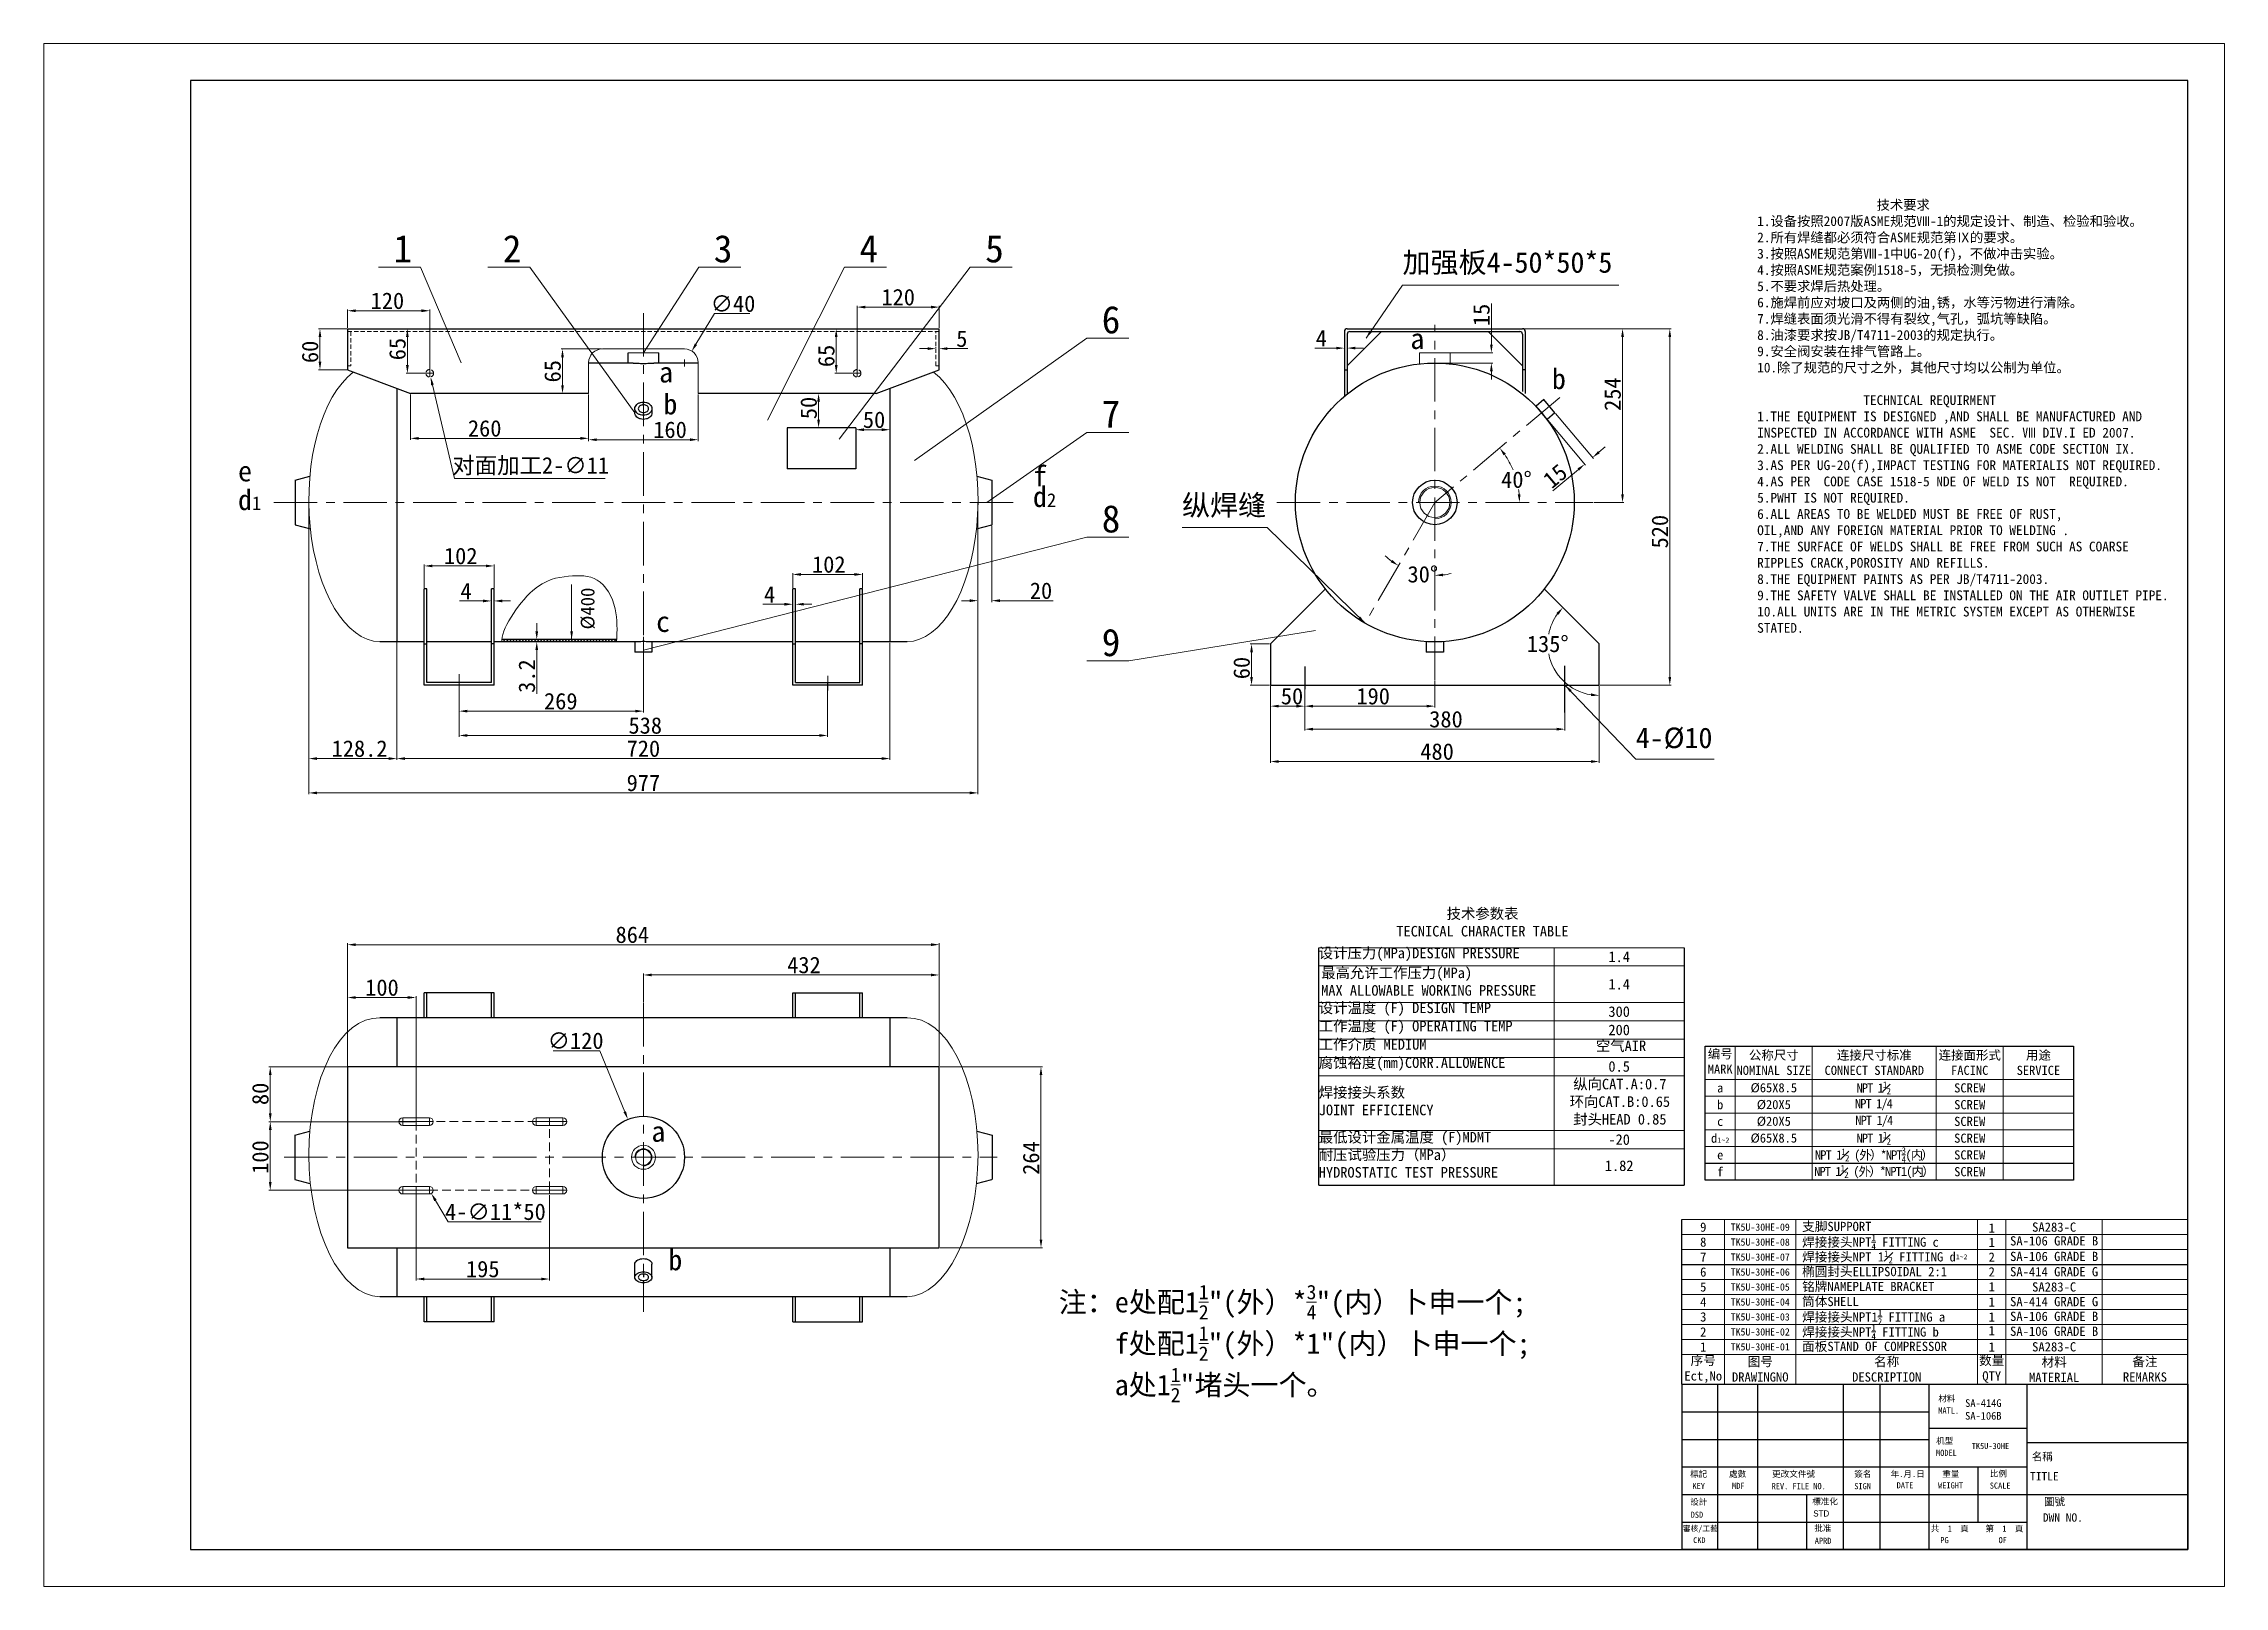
# Model space of a CAD drawing. Header units: millimetres. Extents: x 1808 to 16138, y 1935 to 4186.
# Drawn here: x 12954 to 16138, y 1935 to 4186 of the extents above; entities that cross this region are included whole.
import ezdxf

# ---------------------------------------------------------------- set-up
doc = ezdxf.new("R2010")
doc.units = ezdxf.units.MM
doc.header["$PDMODE"] = 32
for name, pattern in [('CENTER', [50.8, 31.75, -6.35, 6.35, -6.35]), ('CENTERX2', [101.6, 63.5, -12.7, 12.7, -12.7]), ('DASHED', [19.05, 12.7, -6.35])]:
    doc.linetypes.add(name, pattern=pattern)
for name, color, linetype in [('02___PRT_ALL_AXES', 7, 'Continuous'), ('03___PRT_ALL_CURVES', 7, 'Continuous'), ('CENTER', 1, 'CENTER')]:
    doc.layers.add(name, color=color, linetype=linetype)
for name, color, linetype, lineweight in [('点划线', 7, 'CENTERX2', 13), ('粗实线', 7, 'Continuous', 25), ('细实线', 7, 'Continuous', 13), ('虚线', 7, 'DASHED', 13)]:
    doc.layers.add(name, color=color, linetype=linetype, lineweight=lineweight)
doc.styles.add('ISO9', font='simplex')
doc.styles.add('ISOCP', font='isocp.shx')
doc.styles.get("Standard").update_dxf_attribs({"font": 'SimSun.ttf'})
doc.dimstyles.new('ISO-25', dxfattribs={"dimscale": 2, "dimtxt": 10, "dimasz": 6, "dimexe": 3, "dimexo": 0.625, "dimgap": 2, "dimtad": 1, "dimtxsty": 'Standard', "dimcen": 2.5, "dimadec": 0, "dimazin": 0, "dimtm": 1e-09, "dimtfac": 0.7, "dimtofl": 0, "dimtmove": 0, "dimatfit": 3, "dimfxl": 0, "dimtolj": 1, "dimlwd": 13, "dimlwe": 13, "dimarcsym": 0})
doc.dimstyles.new('ISO-25$2', dxfattribs={"dimscale": 2, "dimtxt": 10, "dimasz": 6, "dimexe": 3, "dimexo": 0.625, "dimgap": 2, "dimtad": 0, "dimtih": 1, "dimtoh": 1, "dimtxsty": 'Standard', "dimcen": 2.5, "dimadec": 0, "dimazin": 0, "dimtm": 1e-09, "dimtfac": 0.7, "dimtofl": 0, "dimtmove": 0, "dimatfit": 3, "dimfxl": 0, "dimtolj": 1, "dimlwd": 13, "dimlwe": 13, "dimarcsym": 0})
doc.dimstyles.new('ISO-25$3', dxfattribs={"dimscale": 2, "dimtxt": 10, "dimasz": 6, "dimexe": 3, "dimexo": 0.625, "dimgap": 2, "dimtad": 1, "dimtoh": 1, "dimtxsty": 'Standard', "dimcen": 2.5, "dimadec": 0, "dimazin": 0, "dimtm": 1e-09, "dimtfac": 0.7, "dimtofl": 0, "dimtmove": 1, "dimatfit": 3, "dimfxl": 0, "dimtolj": 1, "dimlwd": 13, "dimlwe": 13, "dimarcsym": 0})

msp = doc.modelspace()

# ---------------------------------------------------------------- texts
at = {"color": 0, "attachment_point": 1}
for s, insert, char_height, width, style in [('{\\fSimSun|b0|i0|c134|p2;材料\\fU+65b0細明體|b0|i0|c136|p2;}', (15720.06, 2213.149), 8.93557, 64.87087, 'ISO9'), ('{\\fSimSun|b0|i0|c134|p2;SA-414G\\PSA-106B}', (15759.174, 2207.639), 11.16946, 98.52399, 'ISO9'), ('{\\fNSimSun|b0|i0|c134|p49;MATL.}', (15719.958, 2195.606), 8.93557, 73.52094, 'ISO9'), ('{\\fSimSun|b0|i0|c134|p2;机型\\fU+65b0細明體|b0|i0|c136|p2;}', (15716.779, 2151.447), 8.93557, 64.87087, 'ISO9'), ('{\\fNSimSun|b0|i0|c134|p49;MODEL}', (15716.677, 2133.904), 8.93557, 73.52094, 'ISO9'), ('{\\fSimSun|b0|i0|c134|p2;TK5U-30HE}', (15768.781, 2143.866), 8.93557, 64.87087, 'ISO9'), ('{\\fSimSun|b0|i0|c134|p2;標記\\fU+65b0細明體|b0|i0|c136|p2;}', (15357.689, 2103.105), 8.93557, 27.89241, 'ISO9'), ('{\\fSimSun|b0|i0|c134|p2;處數\\fU+65b0細明體|b0|i0|c136|p2;}', (15414.466, 2103.105), 8.93557, 31.10262, 'ISO9'), ('{\\fSimSun|b0|i0|c134|p2;更改文件號\\fU+65b0細明體|b0|i0|c136|p2;}', (15477.419, 2103.105), 8.93557, 78.81919, 'ISO9'), ('{\\fSimSun|b0|i0|c134|p2;簽名\\fU+65b0細明體|b0|i0|c136|p2;}', (15597.366, 2103.105), 8.93557, 78.81919, 'ISO9'), ('{\\fSimSun|b0|i0|c134|p2;年.月.日\\fU+65b0細明體|b0|i0|c136|p2;}', (15650.512, 2103.105), 8.93557, 78.81919, 'ISO9'), ('{\\fSimSun|b0|i0|c134|p2;重量\\fU+65b0細明體|b0|i0|c136|p2;}', (15725.813, 2103.106), 8.93557, 64.87087, 'ISO9'), ('{\\fSimSun|b0|i0|c134|p2;比例\\fU+65b0細明體|b0|i0|c136|p2;}', (15795.248, 2103.629), 8.93557, 64.87087, 'ISO9'), ('{\\fNSimSun|b0|i0|c134|p49;TITLE}', (15853.958, 2101.471), 12.2864, 363.33707, 'ISOCP'), ('{\\fSimSun|b0|i0|c134|p2;名稱\\fU+65b0細明體|b0|i0|c136|p2;}', (15856.653, 2129.527), 11.16946, 98.52399, 'ISO9'), ('{\\fNSimSun|b0|i0|c134|p49;KEY}', (15361.078, 2085.62), 8.93557, 27.89241, 'ISO9'), ('{\\fSimSun|b0|i0|c134|p2;MDF}', (15418.871, 2085.717), 8.93557, 31.10262, 'ISO9'), ('{\\fNSimSun|b0|i0|c134|p49;REV. FILE NO.}', (15476.702, 2085.297), 8.93557, 122.08122, 'ISO9'), ('{\\fNSimSun|b0|i0|c134|p49;SIGN}', (15597.333, 2085.297), 8.93557, 78.81928, 'ISO9'), ('{\\fNSimSun|b0|i0|c134|p49;DATE}', (15659.196, 2086.541), 8.93557, 78.81928, 'ISO9'), ('{\\fNSimSun|b0|i0|c134|p49;WEIGHT}', (15719.717, 2086.374), 8.93557, 73.52087, 'ISO9'), ('{\\fNSimSun|b0|i0|c134|p49;SCALE}', (15795.146, 2086.086), 8.93557, 73.52094, 'ISO9'), ('{\\fSimSun|b0|i0|c134|p2;設計\\fU+65b0細明體|b0|i0|c136|p2;}', (15357.663, 2062.365), 8.93557, 27.89255, 'ISO9'), ('{\\fNSimSun|b0|i0|c134|p49;DSD}', (15358.482, 2043.548), 8.93557, 27.89237, 'ISO9'), ('{\\fSimSun|b0|i0|c134|p2;標准化}', (15535.895, 2062.987), 8.93557, 64.87072, 'ISO9'), ('\\f新細明體|b0|i0|c136|p2;STD', (15537.413, 2045.444), 8.93557, 27.89237, 'ISO9'), ('{\\fNSimSun|b0|i0|c134|p49;DWN NO.}', (15872.655, 2041.22), 12.2864, 363.33707, 'ISOCP'), ('{\\fSimSun|b0|i0|c134|p2;圖號\\fU+65b0細明體|b0|i0|c136|p2;}', (15874.479, 2063.863), 11.16946, 98.52399, 'ISO9'), ('{\\fSimSun|b0|i0|c134|p2;審核/工藝\\fU+65b0細明體|b0|i0|c136|p2;}', (15347.052, 2023.091), 8.04201, 63.19539, 'ISO9'), ('{\\fSimSun|b0|i0|c134|p2;CKD}', (15362.067, 2006.03), 8.04201, 63.19539, 'ISO9'), ('{\\fSimSun|b0|i0|c134|p2;批准\\fU+65b0細明體|b0|i0|c136|p2;}', (15539.012, 2023.984), 8.93557, 64.87087, 'ISO9'), ('{\\fSimSun|b0|i0|c134|p2;共  1  頁    第  1  頁}', (15709.107, 2023.446), 8.93557, 144.88669, 'ISO9'), ('{\\fSimSun|b0|i0|c134|p2;PG            OF}', (15722.919, 2006.582), 8.93557, 144.88669, 'ISO9'), ('{\\fSimSun|b0|i0|c134|p2;APRD}', (15539.655, 2005.577), 8.93557, 64.87087, 'ISO9')]:
    msp.add_mtext(s, dxfattribs=dict(at, insert=insert, char_height=char_height, width=width, style=style))
at = {"layer": '细实线', "attachment_point": 1}
for s, insert, char_height, width in [('                  技术要求\\P1.设备按照2007版ASME规范Ⅷ-1的规定设计、制造、检验和验收。\\P2.所有焊缝都必须符合ASME规范第Ⅸ的要求。\\P3.按照ASME规范第Ⅷ-1中UG-20(f)，不做冲击实验。\\P4.按照ASME规范案例1518-5，无损检测免做。\\P5.不要求焊后热处理。\\P6.施焊前应对坡口及两侧的油,锈，水等污物进行清除。\\P7.焊缝表面须光滑不得有裂纹,气孔，弧坑等缺陷。\\P8.油漆要求按JB/T4711-2003的规定执行。\\P9.安全阀安装在排气管路上。\\P10.除了规范的尺寸之外，其他尺寸均以公制为单位。\\P\\P                TECHNICAL REQUIRMENT\\P1.THE EQUIPMENT IS DESIGNED ,AND SHALL BE MANUFACTURED AND INSPECTED IN ACCORDANCE WITH ASME  SEC. Ⅷ DIV.I ED 2007.\\P2.ALL WELDING SHALL BE QUALIFIED TO ASME CODE SECTION IX.\\P3.AS PER UG-20(f),IMPACT TESTING FOR MATERIALIS NOT REQUIRED.\\P4.AS PER  CODE CASE 1518-5 NDE OF WELD IS NOT  REQUIRED.\\P5.PWHT IS NOT REQUIRED.\\P6.ALL AREAS TO BE WELDED MUST BE FREE OF RUST,\\POIL,AND ANY FOREIGN MATERIAL PRIOR TO WELDING .\\P7.THE SURFACE OF WELDS SHALL BE FREE FROM SUCH AS COARSE RIPPLES CRACK,POROSITY AND REFILLS. \\P8.THE EQUIPMENT PAINTS AS PER JB/T4711-2003.\\P9.THE SAFETY VALVE SHALL BE INSTALLED ON THE AIR OUTILET PIPE.\\P10.ALL UNITS ARE IN THE METRIC SYSTEM EXCEPT AS OTHERWISE STATED.', (15455.577, 3957.736), 14.242155, 580.40965), ('{\\C0;1}', (13464.428, 3906.691), 40, 69.65926), ('{\\C0;2}', (13624.077, 3906.691), 40, 69.65926), ('3', (13932.183, 3906.691), 40, 69.65926), ('4', (14144.872, 3906.691), 40, 69.65926), ('5', (14328.394, 3906.691), 40, 69.65926), ('加强板4-50*50*5', (14937.723, 3881.605), 30, 348.73697), ('6', (14498.567, 3803.111), 40, 69.65926), ('a', (14949.173, 3770.354), 30, 50.21145), ('a', (13852.341, 3721.446), 30, 23.19532), ('b', (15155.914, 3711.78), 30, 50.21145), ('b', (13858.688, 3674.819), 30, 23.96395), ('7', (14498.567, 3665.573), 40, 69.65926), ('e', (13237.501, 3577.107), 30, 23.19532), ('f', (14398.106, 3569.927), 30, 23.19532), ('d{\\H0.6667x;1}', (13237.501, 3535.228), 30, 23.19532), ('d{\\H0.6667x;2}', (14398.106, 3539.76), 30, 23.19532), ('8', (14498.567, 3512.56), 40, 69.65926), ('纵焊缝', (14615.822, 3527.359), 30, 138.99657), ('c', (13847.851, 3357.398), 30, 50.21145), ('9', (14498.567, 3332.088), 40, 69.65926), ('4-%%C10', (15278.314, 3187.861), 30, 140.54554), ('{\\C0;a}', (13841.096, 2613.397), 30, 23.24594), ('{\\C0;b}', (13865.853, 2425.93), 30, 50.21145), ('\\A1;注：e处配1{\\H0.7x;\\S1/2;\\H1.429x;"}(外）*{\\H0.7x;\\S3/4;\\H1.429x;"}(内）卜申一个;\\P    f处配1{\\H0.7x;\\S1/2;\\H1.429x;"}(外）*1"(内）卜申一个;\\P    a处1{\\H0.7x;\\S1/2;}"堵头一个。', (14435.888, 2374.591), 30, 758.35162)]:
    msp.add_mtext(s, dxfattribs=dict(at, insert=insert, char_height=char_height, width=width))
at = {"layer": '细实线', "insert": (13737.933, 3331.015), "char_height": 20, "width": 28.53834, "attachment_point": 1, "rotation": 90}
msp.add_mtext('%%C400', dxfattribs=at)

# ---------------------------------------------------------------- blocks, each defined once
blk = doc.blocks.new('*D173')
at = {"layer": 'Defpoints', "color": 0}
for p in [(14261.4, 2871), (13397.4, 2687.7), (14261.4, 2692.7)]:
    blk.add_point(p, dxfattribs=at)
at = {"layer": '细实线', "color": 0, "lineweight": 13}
for p, q in [((13397.4, 2688.9), (13397.4, 2873)), ((13409.4, 2871), (14249.4, 2871)), ((14261.4, 2693.9), (14261.4, 2873))]:
    blk.add_line(p, q, dxfattribs=at)
at = {"layer": '细实线', "color": 0}
for points in [[(13409.4, 2873), (13409.4, 2869), (13397.4, 2871)], [(14249.4, 2873), (14249.4, 2869), (14261.4, 2871)]]:
    blk.add_solid(points, dxfattribs=at)
at = {"layer": '细实线', "color": 0, "insert": (13813.2, 2885.4), "char_height": 24, "attachment_point": 5}
blk.add_mtext('\\A1;864', dxfattribs=at)
blk = doc.blocks.new('*D174')
at = {"layer": 'Defpoints', "color": 0}
for p in [(14261.4, 2826.8), (13829.4, 2786), (14261.4, 2560.7)]:
    blk.add_point(p, dxfattribs=at)
at = {"layer": '细实线', "color": 0, "lineweight": 13}
for p, q in [((13829.4, 2787.3), (13829.4, 2828.8)), ((13841.4, 2826.8), (14249.4, 2826.8)), ((14261.4, 2561.9), (14261.4, 2828.8))]:
    blk.add_line(p, q, dxfattribs=at)
at = {"layer": '细实线', "color": 0}
for points in [[(13841.4, 2828.8), (13841.4, 2824.8), (13829.4, 2826.8)], [(14249.4, 2828.8), (14249.4, 2824.8), (14261.4, 2826.8)]]:
    blk.add_solid(points, dxfattribs=at)
at = {"layer": '细实线', "color": 0, "insert": (14063.8, 2841.2), "char_height": 24, "attachment_point": 5}
blk.add_mtext('\\A1;432', dxfattribs=at)
blk = doc.blocks.new('*D158')
at = {"layer": 'Defpoints', "color": 0}
for p in [(13560.4, 3249.8), (14098.4, 3253.8), (14098.4, 3176.3)]:
    blk.add_point(p, dxfattribs=at)
at = {"layer": '细实线', "color": 0, "lineweight": 13}
for p, q in [((13560.4, 3248.6), (13560.4, 3174.3)), ((14098.4, 3252.6), (14098.4, 3174.3)), ((13572.4, 3176.3), (14086.4, 3176.3))]:
    blk.add_line(p, q, dxfattribs=at)
at = {"layer": '细实线', "color": 0}
for points in [[(13572.4, 3178.3), (13572.4, 3174.3), (13560.4, 3176.3)], [(14086.4, 3178.3), (14086.4, 3174.3), (14098.4, 3176.3)]]:
    blk.add_solid(points, dxfattribs=at)
at = {"layer": '细实线', "color": 0, "insert": (13832.1, 3190.7), "char_height": 24, "attachment_point": 5}
blk.add_mtext('\\A1;538', dxfattribs=at)
blk = doc.blocks.new('*D175')
at = {"layer": 'Defpoints', "color": 0}
for p in [(13829.4, 3287.2), (13560.4, 3248.6), (13560.4, 3211.8)]:
    blk.add_point(p, dxfattribs=at)
at = {"layer": '细实线', "color": 0, "lineweight": 13}
for p, q in [((13829.4, 3285.9), (13829.4, 3209.8)), ((13560.4, 3247.3), (13560.4, 3209.8)), ((13817.4, 3211.8), (13572.4, 3211.8))]:
    blk.add_line(p, q, dxfattribs=at)
at = {"layer": '细实线', "color": 0}
for points in [[(13572.4, 3213.8), (13572.4, 3209.8), (13560.4, 3211.8)], [(13817.4, 3213.8), (13817.4, 3209.8), (13829.4, 3211.8)]]:
    blk.add_solid(points, dxfattribs=at)
at = {"layer": '细实线', "color": 0, "insert": (13708.8, 3226.2), "char_height": 24, "attachment_point": 5}
blk.add_mtext('\\A1;269', dxfattribs=at)
blk = doc.blocks.new('*D176')
at = {"layer": 'Defpoints', "color": 0}
for p in [(13607.4, 3372.9), (13611.4, 3372.9), (13611.4, 3372.6)]:
    blk.add_point(p, dxfattribs=at)
at = {"layer": '细实线', "color": 0, "lineweight": 13}
for p, q in [((13595.4, 3372.6), (13560.8, 3372.6)), ((13607.4, 3371.6), (13607.4, 3370.6)), ((13611.4, 3371.6), (13611.4, 3370.6)), ((13623.4, 3372.6), (13635.4, 3372.6))]:
    blk.add_line(p, q, dxfattribs=at)
at = {"layer": '细实线', "color": 0}
for points in [[(13595.4, 3374.6), (13595.4, 3370.6), (13607.4, 3372.6)], [(13623.4, 3374.6), (13623.4, 3370.6), (13611.4, 3372.6)]]:
    blk.add_solid(points, dxfattribs=at)
at = {"layer": '细实线', "color": 0, "insert": (13570.5, 3387), "char_height": 24, "attachment_point": 5}
blk.add_mtext('\\A1;4', dxfattribs=at)
blk = doc.blocks.new('*D177')
at = {"layer": 'Defpoints', "color": 0}
for p in [(13611.4, 3423.7), (13509.4, 3390.2), (13611.4, 3390.2)]:
    blk.add_point(p, dxfattribs=at)
at = {"layer": '细实线', "color": 0, "lineweight": 13}
for p, q in [((13509.4, 3391.4), (13509.4, 3425.7)), ((13521.4, 3423.7), (13599.4, 3423.7)), ((13611.4, 3391.4), (13611.4, 3425.7))]:
    blk.add_line(p, q, dxfattribs=at)
at = {"layer": '细实线', "color": 0}
for points in [[(13521.4, 3425.7), (13521.4, 3421.7), (13509.4, 3423.7)], [(13599.4, 3425.7), (13599.4, 3421.7), (13611.4, 3423.7)]]:
    blk.add_solid(points, dxfattribs=at)
at = {"layer": '细实线', "color": 0, "insert": (13562.7, 3438.1), "char_height": 24, "attachment_point": 5}
blk.add_mtext('\\A1;102', dxfattribs=at)
blk = doc.blocks.new('*D178')
at = {"layer": 'Defpoints', "color": 0}
for p in [(14149.4, 3411.3), (14047.4, 3390.2), (14149.4, 3390.2)]:
    blk.add_point(p, dxfattribs=at)
at = {"layer": '细实线', "color": 0, "lineweight": 13}
for p, q in [((14047.4, 3391.4), (14047.4, 3413.3)), ((14059.4, 3411.3), (14137.4, 3411.3)), ((14149.4, 3391.4), (14149.4, 3413.3))]:
    blk.add_line(p, q, dxfattribs=at)
at = {"layer": '细实线', "color": 0}
for points in [[(14059.4, 3413.3), (14059.4, 3409.3), (14047.4, 3411.3)], [(14137.4, 3413.3), (14137.4, 3409.3), (14149.4, 3411.3)]]:
    blk.add_solid(points, dxfattribs=at)
at = {"layer": '细实线', "color": 0, "insert": (14100.1, 3425.7), "char_height": 24, "attachment_point": 5}
blk.add_mtext('\\A1;102', dxfattribs=at)
blk = doc.blocks.new('*D179')
at = {"layer": 'Defpoints', "color": 0}
for p in [(14744.9, 3249.8), (15224.9, 3249.8), (15224.9, 3138.3)]:
    blk.add_point(p, dxfattribs=at)
at = {"layer": '细实线', "color": 0, "lineweight": 13}
for p, q in [((14744.9, 3248.6), (14744.9, 3136.3)), ((15224.9, 3248.6), (15224.9, 3136.3)), ((14756.9, 3138.3), (15212.9, 3138.3))]:
    blk.add_line(p, q, dxfattribs=at)
at = {"layer": '细实线', "color": 0}
for points in [[(14756.9, 3140.3), (14756.9, 3136.3), (14744.9, 3138.3)], [(15212.9, 3140.3), (15212.9, 3136.3), (15224.9, 3138.3)]]:
    blk.add_solid(points, dxfattribs=at)
at = {"layer": '细实线', "color": 0, "insert": (14988.2, 3152.7), "char_height": 24, "attachment_point": 5}
blk.add_mtext('\\A1;480', dxfattribs=at)
blk = doc.blocks.new('*D180')
at = {"layer": 'Defpoints', "color": 0}
for p in [(14744.9, 3309.8), (14717.3, 3249.8), (14744.9, 3249.8)]:
    blk.add_point(p, dxfattribs=at)
at = {"layer": '细实线', "color": 0, "lineweight": 13}
for p, q in [((14743.7, 3309.8), (14715.3, 3309.8)), ((14717.3, 3297.8), (14717.3, 3261.8)), ((14743.7, 3249.8), (14715.3, 3249.8))]:
    blk.add_line(p, q, dxfattribs=at)
at = {"layer": '细实线', "color": 0}
for points in [[(14715.3, 3297.8), (14719.3, 3297.8), (14717.3, 3309.8)], [(14715.3, 3261.8), (14719.3, 3261.8), (14717.3, 3249.8)]]:
    blk.add_solid(points, dxfattribs=at)
at = {"layer": '细实线', "color": 0, "insert": (14702.9, 3274.7), "char_height": 24, "attachment_point": 5, "rotation": 90}
blk.add_mtext('\\A1;60', dxfattribs=at)
blk = doc.blocks.new('*D181')
at = {"layer": 'Defpoints', "color": 0}
for p in [(15107.9, 3769.8), (15259, 3769.8), (15215.6, 3516.3)]:
    blk.add_point(p, dxfattribs=at)
at = {"layer": '细实线', "color": 0, "lineweight": 13}
for p, q in [((15109.2, 3769.8), (15261, 3769.8)), ((15259, 3528.3), (15259, 3757.8)), ((15216.9, 3516.3), (15261, 3516.3))]:
    blk.add_line(p, q, dxfattribs=at)
at = {"layer": '细实线', "color": 0}
for points in [[(15257, 3757.8), (15261, 3757.8), (15259, 3769.8)], [(15257, 3528.3), (15261, 3528.3), (15259, 3516.3)]]:
    blk.add_solid(points, dxfattribs=at)
at = {"layer": '细实线', "color": 0, "insert": (15244.6, 3674.4), "char_height": 24, "attachment_point": 5, "rotation": 90}
blk.add_mtext('\\A1;254', dxfattribs=at)
blk = doc.blocks.new('*D159')
at = {"layer": 'Defpoints', "color": 0}
for p in [(15107.9, 3769.8), (15224.9, 3249.8), (15328, 3249.8)]:
    blk.add_point(p, dxfattribs=at)
at = {"layer": '细实线', "color": 0, "lineweight": 13}
for p, q in [((15109.2, 3769.8), (15330, 3769.8)), ((15328, 3757.8), (15328, 3261.8)), ((15226.2, 3249.8), (15330, 3249.8))]:
    blk.add_line(p, q, dxfattribs=at)
at = {"layer": '细实线', "color": 0}
for points in [[(15326, 3757.8), (15330, 3757.8), (15328, 3769.8)], [(15326, 3261.8), (15330, 3261.8), (15328, 3249.8)]]:
    blk.add_solid(points, dxfattribs=at)
at = {"layer": '细实线', "color": 0, "insert": (15313.6, 3473.7), "char_height": 24, "attachment_point": 5, "rotation": 90}
blk.add_mtext('\\A1;520', dxfattribs=at)
blk = doc.blocks.new('*D182')
at = {"layer": 'Defpoints', "color": 0}
for p in [(14852.9, 3745.4), (14852.9, 3741.6), (14856.9, 3745.4)]:
    blk.add_point(p, dxfattribs=at)
at = {"layer": '细实线', "color": 0, "lineweight": 13}
for p, q in [((14840.9, 3741.6), (14809.5, 3741.6)), ((14852.9, 3744.1), (14852.9, 3739.6)), ((14856.9, 3744.1), (14856.9, 3739.6)), ((14868.9, 3741.6), (14880.9, 3741.6))]:
    blk.add_line(p, q, dxfattribs=at)
at = {"layer": '细实线', "color": 0}
for points in [[(14840.9, 3743.6), (14840.9, 3739.6), (14852.9, 3741.6)], [(14868.9, 3743.6), (14868.9, 3739.6), (14856.9, 3741.6)]]:
    blk.add_solid(points, dxfattribs=at)
at = {"layer": '细实线', "color": 0, "insert": (14819.2, 3756), "char_height": 24, "attachment_point": 5}
blk.add_mtext('\\A1;4', dxfattribs=at)
blk = doc.blocks.new('*D183')
at = {"layer": 'Defpoints', "color": 0}
for p in [(14261.4, 2692.7), (14261.4, 2428.7), (14409.9, 2428.7)]:
    blk.add_point(p, dxfattribs=at)
at = {"layer": '细实线', "color": 0, "lineweight": 13}
for p, q in [((14262.7, 2692.7), (14411.9, 2692.7)), ((14409.9, 2680.7), (14409.9, 2440.7)), ((14262.7, 2428.7), (14411.9, 2428.7))]:
    blk.add_line(p, q, dxfattribs=at)
at = {"layer": '细实线', "color": 0}
for points in [[(14407.9, 2680.7), (14411.9, 2680.7), (14409.9, 2692.7)], [(14407.9, 2440.7), (14411.9, 2440.7), (14409.9, 2428.7)]]:
    blk.add_solid(points, dxfattribs=at)
at = {"layer": '细实线', "color": 0, "insert": (14395.5, 2559.6), "char_height": 24, "attachment_point": 5, "rotation": 90}
blk.add_mtext('\\A1;264', dxfattribs=at)
blk = doc.blocks.new('*D184')
at = {"layer": 'Defpoints', "color": 0}
for p in [(15167.6, 3669.6), (15095.5, 3571.8), (14754.2, 3516.3), (14984.9, 3516.3), (15215.6, 3516.3)]:
    blk.add_point(p, dxfattribs=at)
at = {"layer": '细实线', "color": 0, "lineweight": 13}
for start, end in [(22.5927, 34.4395), (5.5605, 8.7053)]:
    blk.add_arc((14984.9, 3516.3), 123.7, start, end, dxfattribs=at)
at = {"layer": '细实线', "color": 0}
for points in [[(15085.3, 3585.1), (15088.5, 3587.5), (15079.7, 3595.8)], [(15110, 3528.4), (15106, 3528.2), (15108.6, 3516.3)]]:
    blk.add_solid(points, dxfattribs=at)
at = {"layer": '细实线', "color": 0, "insert": (15104.1, 3549.4), "char_height": 24, "attachment_point": 5}
blk.add_mtext('\\A1;40°', dxfattribs=at)
blk = doc.blocks.new('*D160')
at = {"layer": 'Defpoints', "color": 0}
for p in [(15148.8, 3637.6), (15160.3, 3647.2), (15203.7, 3572.2)]:
    blk.add_point(p, dxfattribs=at)
at = {"layer": '细实线', "color": 0, "lineweight": 13}
for p, q in [((15149.7, 3636.6), (15205, 3570.7)), ((15161.1, 3646.2), (15216.4, 3580.3)), ((15224.4, 3589.6), (15233.5, 3597.3)), ((15194.5, 3564.5), (15157.2, 3533.2))]:
    blk.add_line(p, q, dxfattribs=at)
at = {"layer": '细实线', "color": 0}
for points in [[(15193.2, 3566), (15195.8, 3563), (15203.7, 3572.2)], [(15223.1, 3591.1), (15225.6, 3588), (15215.2, 3581.9)]]:
    blk.add_solid(points, dxfattribs=at)
at = {"layer": '细实线', "color": 0, "insert": (15160.6, 3554.9), "char_height": 24, "attachment_point": 5, "rotation": 40}
blk.add_mtext('\\A1;15', dxfattribs=at)
blk = doc.blocks.new('*D185')
at = {"layer": 'Defpoints', "color": 0}
for p in [(13469.4, 3312.8), (14189.4, 3312.8), (14189.4, 3142.6)]:
    blk.add_point(p, dxfattribs=at)
at = {"layer": '细实线', "color": 0, "lineweight": 13}
for p, q in [((13469.4, 3311.6), (13469.4, 3140.6)), ((14189.4, 3311.6), (14189.4, 3140.6)), ((13481.4, 3142.6), (14177.4, 3142.6))]:
    blk.add_line(p, q, dxfattribs=at)
at = {"layer": '细实线', "color": 0}
for points in [[(13481.4, 3144.6), (13481.4, 3140.6), (13469.4, 3142.6)], [(14177.4, 3144.6), (14177.4, 3140.6), (14189.4, 3142.6)]]:
    blk.add_solid(points, dxfattribs=at)
at = {"layer": '细实线', "color": 0, "insert": (13829.4, 3157), "char_height": 24, "attachment_point": 5}
blk.add_mtext('\\A1;720', dxfattribs=at)
blk = doc.blocks.new('*D161')
at = {"layer": 'Defpoints', "color": 0}
for p in [(14317.9, 3516.3), (14337.9, 3483.8), (14337.9, 3373)]:
    blk.add_point(p, dxfattribs=at)
at = {"layer": '细实线', "color": 0, "lineweight": 13}
for p, q in [((14317.9, 3515.1), (14317.9, 3371)), ((14337.9, 3482.6), (14337.9, 3371)), ((14305.9, 3373), (14293.9, 3373)), ((14349.9, 3373), (14427.6, 3373))]:
    blk.add_line(p, q, dxfattribs=at)
at = {"layer": '细实线', "color": 0}
for points in [[(14305.9, 3375), (14305.9, 3371), (14317.9, 3373)], [(14349.9, 3375), (14349.9, 3371), (14337.9, 3373)]]:
    blk.add_solid(points, dxfattribs=at)
at = {"layer": '细实线', "color": 0, "insert": (14409.9, 3387.4), "char_height": 24, "attachment_point": 5}
blk.add_mtext('\\A1;20', dxfattribs=at)
blk = doc.blocks.new('*D186')
at = {"layer": 'Defpoints', "color": 0}
for p in [(13340.9, 3516.3), (14317.9, 3514.6), (14317.9, 3092.5)]:
    blk.add_point(p, dxfattribs=at)
at = {"layer": '细实线', "color": 0, "lineweight": 13}
for p, q in [((13340.9, 3515.1), (13340.9, 3090.5)), ((14317.9, 3513.4), (14317.9, 3090.5)), ((13352.9, 3092.5), (14305.9, 3092.5))]:
    blk.add_line(p, q, dxfattribs=at)
at = {"layer": '细实线', "color": 0}
for points in [[(13352.9, 3094.5), (13352.9, 3090.5), (13340.9, 3092.5)], [(14305.9, 3094.5), (14305.9, 3090.5), (14317.9, 3092.5)]]:
    blk.add_solid(points, dxfattribs=at)
at = {"layer": '细实线', "color": 0, "insert": (13829.4, 3106.9), "char_height": 24, "attachment_point": 5}
blk.add_mtext('\\A1;977', dxfattribs=at)
blk = doc.blocks.new('*D187')
at = {"layer": 'Defpoints', "color": 0}
for p in [(14047.4, 3367.8), (14047.4, 3367.8), (14051.4, 3367.8)]:
    blk.add_point(p, dxfattribs=at)
at = {"layer": '细实线', "color": 0, "lineweight": 13}
for p, q in [((14035.4, 3367.8), (14004, 3367.8)), ((14047.4, 3369), (14047.4, 3369.8)), ((14051.4, 3369), (14051.4, 3369.8)), ((14063.4, 3367.8), (14075.4, 3367.8))]:
    blk.add_line(p, q, dxfattribs=at)
at = {"layer": '细实线', "color": 0}
for points in [[(14035.4, 3369.8), (14035.4, 3365.8), (14047.4, 3367.8)], [(14063.4, 3369.8), (14063.4, 3365.8), (14051.4, 3367.8)]]:
    blk.add_solid(points, dxfattribs=at)
at = {"layer": '细实线', "color": 0, "insert": (14013.7, 3382.2), "char_height": 24, "attachment_point": 5}
blk.add_mtext('\\A1;4', dxfattribs=at)
blk = doc.blocks.new('*D162')
at = {"layer": 'Defpoints', "color": 0}
for p in [(14794.9, 3249.8), (15174.9, 3249.8), (15174.9, 3185.5)]:
    blk.add_point(p, dxfattribs=at)
at = {"layer": '细实线', "color": 0, "lineweight": 13}
for p, q in [((14794.9, 3248.6), (14794.9, 3183.5)), ((15174.9, 3248.6), (15174.9, 3183.5)), ((14806.9, 3185.5), (15162.9, 3185.5))]:
    blk.add_line(p, q, dxfattribs=at)
at = {"layer": '细实线', "color": 0}
for points in [[(14806.9, 3187.5), (14806.9, 3183.5), (14794.9, 3185.5)], [(15162.9, 3187.5), (15162.9, 3183.5), (15174.9, 3185.5)]]:
    blk.add_solid(points, dxfattribs=at)
at = {"layer": '细实线', "color": 0, "insert": (15001.2, 3199.9), "char_height": 24, "attachment_point": 5}
blk.add_mtext('\\A1;380', dxfattribs=at)
blk = doc.blocks.new('*D188')
at = {"layer": 'Defpoints', "color": 0}
for p in [(14794.9, 3249.8), (14984.9, 3257), (14984.9, 3219.1)]:
    blk.add_point(p, dxfattribs=at)
at = {"layer": '细实线', "color": 0, "lineweight": 13}
for p, q in [((14794.9, 3248.6), (14794.9, 3217.1)), ((14984.9, 3255.8), (14984.9, 3217.1)), ((14806.9, 3219.1), (14972.9, 3219.1))]:
    blk.add_line(p, q, dxfattribs=at)
at = {"layer": '细实线', "color": 0}
for points in [[(14806.9, 3221.1), (14806.9, 3217.1), (14794.9, 3219.1)], [(14972.9, 3221.1), (14972.9, 3217.1), (14984.9, 3219.1)]]:
    blk.add_solid(points, dxfattribs=at)
at = {"layer": '细实线', "color": 0, "insert": (14894.9, 3233.5), "char_height": 24, "attachment_point": 5}
blk.add_mtext('\\A1;190', dxfattribs=at)
blk = doc.blocks.new('*D163')
at = {"layer": 'Defpoints', "color": 0}
for p in [(14744.9, 3249.8), (14794.9, 3249.8), (14744.9, 3219.1)]:
    blk.add_point(p, dxfattribs=at)
at = {"layer": '细实线', "color": 0, "lineweight": 13}
for p, q in [((14744.9, 3248.6), (14744.9, 3217.1)), ((14794.9, 3248.6), (14794.9, 3217.1)), ((14782.9, 3219.1), (14756.9, 3219.1))]:
    blk.add_line(p, q, dxfattribs=at)
at = {"layer": '细实线', "color": 0}
for points in [[(14756.9, 3221.1), (14756.9, 3217.1), (14744.9, 3219.1)], [(14782.9, 3221.1), (14782.9, 3217.1), (14794.9, 3219.1)]]:
    blk.add_solid(points, dxfattribs=at)
at = {"layer": '细实线', "color": 0, "insert": (14776.4, 3233.5), "char_height": 24, "attachment_point": 5}
blk.add_mtext('\\A1;50', dxfattribs=at)
blk = doc.blocks.new('*D189')
at = {"layer": 'Defpoints', "color": 0}
for p in [(13749.4, 3675.3), (13909.4, 3675.3), (13909.4, 3607.9)]:
    blk.add_point(p, dxfattribs=at)
at = {"layer": '细实线', "color": 0, "lineweight": 13}
for p, q in [((13749.4, 3674.1), (13749.4, 3605.9)), ((13909.4, 3674.1), (13909.4, 3605.9)), ((13761.4, 3607.9), (13897.4, 3607.9))]:
    blk.add_line(p, q, dxfattribs=at)
at = {"layer": '细实线', "color": 0}
for points in [[(13761.4, 3609.9), (13761.4, 3605.9), (13749.4, 3607.9)], [(13897.4, 3609.9), (13897.4, 3605.9), (13909.4, 3607.9)]]:
    blk.add_solid(points, dxfattribs=at)
at = {"layer": '细实线', "color": 0, "insert": (13868.3, 3622.3), "char_height": 24, "attachment_point": 5}
blk.add_mtext('\\A1;160', dxfattribs=at)
blk = doc.blocks.new('*D190')
at = {"layer": 'Defpoints', "color": 0}
for p in [(13397.4, 3769.8), (13357.2, 3709.8), (13397.4, 3709.8)]:
    blk.add_point(p, dxfattribs=at)
at = {"layer": '细实线', "color": 0, "lineweight": 13}
for p, q in [((13396.2, 3769.8), (13355.2, 3769.8)), ((13357.2, 3757.8), (13357.2, 3721.8)), ((13396.2, 3709.8), (13355.2, 3709.8))]:
    blk.add_line(p, q, dxfattribs=at)
at = {"layer": '细实线', "color": 0}
for points in [[(13355.2, 3757.8), (13359.2, 3757.8), (13357.2, 3769.8)], [(13355.2, 3721.8), (13359.2, 3721.8), (13357.2, 3709.8)]]:
    blk.add_solid(points, dxfattribs=at)
at = {"layer": '细实线', "color": 0, "insert": (13342.8, 3736.1), "char_height": 24, "attachment_point": 5, "rotation": 90}
blk.add_mtext('\\A1;60', dxfattribs=at)
blk = doc.blocks.new('*D191')
at = {"layer": 'Defpoints', "color": 0}
for p in [(13489.4, 3675.3), (13749.4, 3675.3), (13749.4, 3609.9)]:
    blk.add_point(p, dxfattribs=at)
at = {"layer": '细实线', "color": 0, "lineweight": 13}
for p, q in [((13489.4, 3674.1), (13489.4, 3607.9)), ((13749.4, 3674.1), (13749.4, 3607.9)), ((13501.4, 3609.9), (13737.4, 3609.9))]:
    blk.add_line(p, q, dxfattribs=at)
at = {"layer": '细实线', "color": 0}
for points in [[(13501.4, 3611.9), (13501.4, 3607.9), (13489.4, 3609.9)], [(13737.4, 3611.9), (13737.4, 3607.9), (13749.4, 3609.9)]]:
    blk.add_solid(points, dxfattribs=at)
at = {"layer": '细实线', "color": 0, "insert": (13597.7, 3624.3), "char_height": 24, "attachment_point": 5}
blk.add_mtext('\\A1;260', dxfattribs=at)
blk = doc.blocks.new('*D164')
at = {"layer": 'Defpoints', "color": 0}
for p in [(13673.7, 3312.8), (13699.8, 3316.3), (13699.8, 3312.8)]:
    blk.add_point(p, dxfattribs=at)
at = {"layer": '细实线', "color": 0, "lineweight": 13}
for p, q in [((13698.5, 3316.3), (13671.7, 3316.3)), ((13698.5, 3312.8), (13671.7, 3312.8)), ((13673.7, 3328.3), (13673.7, 3340.3)), ((13673.7, 3300.8), (13673.7, 3237))]:
    blk.add_line(p, q, dxfattribs=at)
at = {"layer": '细实线', "color": 0}
for points in [[(13671.7, 3328.3), (13675.7, 3328.3), (13673.7, 3316.3)], [(13671.7, 3300.8), (13675.7, 3300.8), (13673.7, 3312.8)]]:
    blk.add_solid(points, dxfattribs=at)
at = {"layer": '细实线', "color": 0, "insert": (13659.3, 3262.9), "char_height": 24, "attachment_point": 5, "rotation": 90}
blk.add_mtext('\\A1;3.2', dxfattribs=at)
blk = doc.blocks.new('*D192')
at = {"layer": 'Defpoints', "color": 0}
for p in [(15144.6, 3390.2), (15224.9, 3309.8), (15224.9, 3309.8), (15171.8, 3256.7), (15224.9, 3249.8)]:
    blk.add_point(p, dxfattribs=at)
at = {"layer": '细实线', "color": 0, "lineweight": 13}
blk.add_line((15224.9, 3248.6), (15224.9, 3232.7), dxfattribs=at)
for start, end in [(144.1659, 168.9442), (191.0558, 260.8341)]:
    blk.add_arc((15224.9, 3309.8), 75.1, start, end, dxfattribs=at)
at = {"layer": '细实线', "color": 0}
for points in [[(15162.5, 3355.1), (15165.6, 3352.5), (15171.8, 3362.9)], [(15213.1, 3237.7), (15212.8, 3233.7), (15224.9, 3234.7)]]:
    blk.add_solid(points, dxfattribs=at)
at = {"layer": '细实线', "color": 0, "insert": (15149.8, 3309.8), "char_height": 24, "attachment_point": 5}
blk.add_mtext('\\A1;135°', dxfattribs=at)
blk = doc.blocks.new('*D193')
at = {"layer": 'Defpoints', "color": 0}
for p in [(13806.7, 2616.2), (13852.2, 2505.2)]:
    blk.add_point(p, dxfattribs=at)
at = {"layer": '细实线', "color": 0, "lineweight": 13}
for p, q in [((13697.5, 2716.3), (13765.8, 2716.3)), ((13765.8, 2716.3), (13802.2, 2627.3)), ((13824.4, 2560.7), (13834.4, 2560.7)), ((13829.4, 2555.7), (13829.4, 2565.7))]:
    blk.add_line(p, q, dxfattribs=at)
at = {"layer": '细实线', "color": 0}
blk.add_solid([(13804, 2628.1), (13800.3, 2626.6), (13806.7, 2616.2)], dxfattribs=at)
at = {"layer": '细实线', "color": 0, "insert": (13730.4, 2730.7), "char_height": 24, "attachment_point": 5}
blk.add_mtext('\\A1;∅120', dxfattribs=at)
blk = doc.blocks.new('图框')
at = {"layer": '粗实线'}
for p, q in [((100, 0), (0, 0)), ((0, 0), (0, -73.53)), ((100, -73.53), (100, 0)), ((0, -73.53), (100, -73.53))]:
    blk.add_line(p, q, dxfattribs=at)
at = {"layer": '细实线'}
for p, q in [((101.84, 1.84), (-7.35, 1.84)), ((-7.35, 1.84), (-7.35, -75.37)), ((101.84, -75.37), (101.84, 1.84)), ((-7.35, -75.37), (101.84, -75.37))]:
    blk.add_line(p, q, dxfattribs=at)
blk = doc.blocks.new('*D165')
at = {"layer": 'Defpoints', "color": 0}
for p in [(13497.4, 2512.7), (13692.4, 2506.7), (13692.4, 2383.1)]:
    blk.add_point(p, dxfattribs=at)
at = {"layer": '细实线', "color": 0, "lineweight": 13}
for p, q in [((13497.4, 2511.4), (13497.4, 2381.1)), ((13692.4, 2505.4), (13692.4, 2381.1)), ((13509.4, 2383.1), (13680.4, 2383.1))]:
    blk.add_line(p, q, dxfattribs=at)
at = {"layer": '细实线', "color": 0}
for points in [[(13509.4, 2385.1), (13509.4, 2381.1), (13497.4, 2383.1)], [(13680.4, 2385.1), (13680.4, 2381.1), (13692.4, 2383.1)]]:
    blk.add_solid(points, dxfattribs=at)
at = {"layer": '细实线', "color": 0, "insert": (13594.9, 2397.5), "char_height": 24, "attachment_point": 5}
blk.add_mtext('\\A1;195', dxfattribs=at)
blk = doc.blocks.new('*D166')
at = {"layer": 'Defpoints', "color": 0}
for p in [(13497.4, 2612.7), (13284.6, 2512.7), (13478.4, 2512.7)]:
    blk.add_point(p, dxfattribs=at)
at = {"layer": '细实线', "color": 0, "lineweight": 13}
for p, q in [((13496.2, 2612.7), (13282.6, 2612.7)), ((13284.6, 2600.7), (13284.6, 2524.7)), ((13477.2, 2512.7), (13282.6, 2512.7))]:
    blk.add_line(p, q, dxfattribs=at)
at = {"layer": '细实线', "color": 0}
for points in [[(13282.6, 2600.7), (13286.6, 2600.7), (13284.6, 2612.7)], [(13282.6, 2524.7), (13286.6, 2524.7), (13284.6, 2512.7)]]:
    blk.add_solid(points, dxfattribs=at)
at = {"layer": '细实线', "color": 0, "insert": (13270.2, 2561), "char_height": 24, "attachment_point": 5, "rotation": 90}
blk.add_mtext('\\A1;100', dxfattribs=at)
blk = doc.blocks.new('*D167')
at = {"layer": 'Defpoints', "color": 0}
for p in [(13284.6, 2692.7), (13407.4, 2692.7), (13496.2, 2612.7)]:
    blk.add_point(p, dxfattribs=at)
at = {"layer": '细实线', "color": 0, "lineweight": 13}
for p, q in [((13406.2, 2692.7), (13282.6, 2692.7)), ((13284.6, 2624.7), (13284.6, 2680.7)), ((13494.9, 2612.7), (13282.6, 2612.7))]:
    blk.add_line(p, q, dxfattribs=at)
at = {"layer": '细实线', "color": 0}
for points in [[(13282.6, 2680.7), (13286.6, 2680.7), (13284.6, 2692.7)], [(13282.6, 2624.7), (13286.6, 2624.7), (13284.6, 2612.7)]]:
    blk.add_solid(points, dxfattribs=at)
at = {"layer": '细实线', "color": 0, "insert": (13270.2, 2653.3), "char_height": 24, "attachment_point": 5, "rotation": 90}
blk.add_mtext('\\A1;80', dxfattribs=at)
blk = doc.blocks.new('*D168')
at = {"layer": 'Defpoints', "color": 0}
for p in [(13397.4, 2793.9), (13397.4, 2692.7), (13497.4, 2612.7)]:
    blk.add_point(p, dxfattribs=at)
at = {"layer": '细实线', "color": 0, "lineweight": 13}
for p, q in [((13397.4, 2693.9), (13397.4, 2795.9)), ((13485.4, 2793.9), (13409.4, 2793.9)), ((13497.4, 2613.9), (13497.4, 2795.9))]:
    blk.add_line(p, q, dxfattribs=at)
at = {"layer": '细实线', "color": 0}
for points in [[(13409.4, 2795.9), (13409.4, 2791.9), (13397.4, 2793.9)], [(13485.4, 2795.9), (13485.4, 2791.9), (13497.4, 2793.9)]]:
    blk.add_solid(points, dxfattribs=at)
at = {"layer": '细实线', "color": 0, "insert": (13447.7, 2808.3), "char_height": 24, "attachment_point": 5}
blk.add_mtext('\\A1;100', dxfattribs=at)
blk = doc.blocks.new('A$C29773D6A')
at = {"layer": '粗实线'}
for p, q in [((6.1, 0), (6.1, 346.7)), ((539.6, 346.7), (539.6, 0)), ((6.1, 0), (539.6, 0))]:
    blk.add_line(p, q, dxfattribs=at)
at = {"layer": '细实线'}
for p, q in [((6.1, 346.7), (539.6, 346.7)), ((6.1, 320.1), (539.6, 320.1)), ((349.9, 0), (349.9, 346.7)), ((6.1, 266.7), (539.6, 266.7)), ((6.1, 240.1), (539.6, 240.1)), ((6.1, 213.4), (539.6, 213.4)), ((6.1, 186.7), (539.6, 186.7)), ((6.1, 160), (539.6, 160)), ((6.1, 80), (539.6, 80)), ((6.1, 53.3), (539.6, 53.3))]:
    blk.add_line(p, q, dxfattribs=at)
for s, insert, char_height, width, attachment_point in [('       技术参数表\\PTECNICAL CHARACTER TABLE', (119.4, 404.2), 15.395, 358.259, 1), ('设计压力(MPa)DESIGN PRESSURE', (6.1, 346.7), 15.395, 343.78, 1), ('最高允许工作压力(MPa)\\PMAX ALLOWABLE WORKING PRESSURE', (9.6, 317.8), 15.395, 343.78, 1), ('1.4', (444.7, 333.4), 15.4, 189.671, 5), ('1.4', (444.7, 293.4), 15.4, 189.671, 5), ('设计温度 (F) DESIGN TEMP', (6.1, 266.7), 15.395, 343.78, 1), ('300', (444.7, 253.4), 15.4, 189.671, 5), ('工作温度 (F) OPERATING TEMP', (6.1, 240.1), 15.395, 343.78, 1), ('200', (444.7, 226.7), 15.4, 189.671, 5), ('工作介质 MEDIUM', (6.1, 213.4), 15.395, 343.78, 1), ('腐蚀裕度(mm)CORR.ALLOWENCE', (6.1, 186.7), 15.395, 343.78, 1), ('0.5', (444.7, 173.4), 15.4, 189.671, 5), ('焊接接头系数\\PJOINT EFFICIENCY', (6.1, 143.3), 15.395, 343.78, 1), ('纵向CAT.A:0.7\\P环向CAT.B:0.65\\P封头HEAD 0.85', (445.7, 121.3), 15.395, 189.671, 5), ('最低设计金属温度 (F)MDMT', (6.1, 77.9), 15.395, 343.78, 1), ('-20', (444.7, 66.7), 15.4, 189.671, 5), ('耐压试验压力（MPa）\\PHYDROSTATIC TEST PRESSURE', (6.1, 52.3), 15.395, 343.78, 1), ('1.82', (444.7, 28.5), 15.4, 189.671, 5)]:
    blk.add_mtext(s, dxfattribs=dict(at, insert=insert, char_height=char_height, width=width, attachment_point=attachment_point))
at = {"layer": '细实线', "insert": (410.7, 211.3), "char_height": 15.4, "attachment_point": 1}
blk.add_mtext('空气AIR', dxfattribs=at)
blk = doc.blocks.new('*D194')
at = {"layer": 'Defpoints', "color": 0}
for p in [(14984.9, 3734.8), (14984.9, 3719.8), (15067.5, 3719.8)]:
    blk.add_point(p, dxfattribs=at)
at = {"layer": '细实线', "color": 0, "lineweight": 13}
for p, q in [((15067.5, 3746.8), (15067.5, 3806.5)), ((14986.2, 3734.8), (15069.5, 3734.8)), ((14986.2, 3719.8), (15069.5, 3719.8)), ((15067.5, 3707.8), (15067.5, 3695.8))]:
    blk.add_line(p, q, dxfattribs=at)
at = {"layer": '细实线', "color": 0}
for points in [[(15065.5, 3746.8), (15069.5, 3746.8), (15067.5, 3734.8)], [(15065.5, 3707.8), (15069.5, 3707.8), (15067.5, 3719.8)]]:
    blk.add_solid(points, dxfattribs=at)
at = {"layer": '细实线', "color": 0, "insert": (15053.1, 3790), "char_height": 24, "attachment_point": 5, "rotation": 90}
blk.add_mtext('\\A1;15', dxfattribs=at)
blk = doc.blocks.new('*D169')
at = {"layer": 'Defpoints', "color": 0}
for p in [(13899.9, 3736.9), (13879, 3702.8)]:
    blk.add_point(p, dxfattribs=at)
at = {"layer": '细实线', "color": 0, "lineweight": 13}
for p, q in [((13933.4, 3791.9), (13906.1, 3747.1)), ((13984.6, 3791.9), (13933.4, 3791.9)), ((13884.4, 3719.8), (13894.4, 3719.8)), ((13889.4, 3714.8), (13889.4, 3724.8))]:
    blk.add_line(p, q, dxfattribs=at)
at = {"layer": '细实线', "color": 0}
blk.add_solid([(13904.4, 3748.2), (13907.8, 3746.1), (13899.9, 3736.9)], dxfattribs=at)
at = {"layer": '细实线', "color": 0, "insert": (13960.2, 3806.3), "char_height": 24, "attachment_point": 5}
blk.add_mtext('\\A1;∅40', dxfattribs=at)
blk = doc.blocks.new('A$C64CD58F7')
at = {"layer": '粗实线'}
for p, q in [((0, 195.6), (537.9, 195.6)), ((0, 0), (0, 195.6)), ((537.9, 195.6), (537.9, 0)), ((537.9, 24.4), (0, 24.4)), ((537.9, 0), (0, 0))]:
    blk.add_line(p, q, dxfattribs=at)
at = {"layer": '细实线'}
for p, q in [((44, 0), (44, 195.6)), ((156.5, 0), (156.5, 195.6)), ((337.4, 195.6), (337.4, 0)), ((435.2, 195.6), (435.2, 0)), ((537.9, 146.7), (0, 146.7)), ((537.9, 122.3), (0, 122.3)), ((537.9, 97.8), (0, 97.8)), ((537.9, 73.4), (0, 73.4)), ((537.9, 48.9), (0, 48.9))]:
    blk.add_line(p, q, dxfattribs=at)
at = {"layer": '细实线', "attachment_point": 5}
for s, insert, char_height, width in [('{\\H0.7x;编号\\PMARK}', (22, 173.1), 19.05, 44.013), ('用途\\PSERVICE', (486.6, 171.2), 13.34, 102.696), ('公称尺寸\\PNOMINAL SIZE', (100.3, 171.2), 13.337, 112.477), ('连接尺寸标准\\PCONNECT STANDARD', (247, 171.2), 13.337, 180.941), ('连接面形式\\PFACINC', (386.3, 171.2), 13.34, 97.806), ('a', (22, 134.5), 13.3, 44.013), ('%%C65X8.5', (100.3, 134.5), 13.34, 112.477), ('\\A1;{\\T0.75;NPT 1\\H0.7x;\\S1#2;\\H1.429x; }', (245.7, 134.5), 13.337, 180.941), ('SCREW', (386.3, 134.5), 13.34, 97.806), ('b', (22, 110), 13.3, 44.013), ('%%C20X5', (100.3, 110), 13.34, 112.477), ('{\\T0.75;NPT 1/4 }', (245.7, 110), 13.337, 180.941), ('SCREW', (386.3, 110), 13.34, 97.806), ('d{\\H0.5706x;1~2}', (22, 61.1), 13.337, 44.013), ('c', (22, 85.6), 13.3, 44.013), ('%%C65X8.5', (100.3, 61.1), 13.34, 112.477), ('%%C20X5', (100.3, 85.6), 13.34, 112.477), ('{\\T0.75;NPT 1/4 }', (246.3, 85.6), 13.337, 179.67), ('\\A1;{\\T0.75;NPT 1\\H0.7x;\\S1#2;\\H1.429x; }', (245.7, 61.1), 13.337, 180.941), ('SCREW', (386.3, 85.6), 13.34, 97.806), ('SCREW', (386.3, 61.1), 13.34, 97.806), ('e', (22, 36.7), 13.3, 44.013), ('\\A1;{\\T0.75;NPT 1\\H0.7x;\\S1#2;\\H1.429x; (外）*NPT\\H0.7x;\\S3/4;\\H1.429x;(内）}', (245.7, 36.7), 13.337, 180.941), ('SCREW', (386.3, 36.7), 13.34, 97.806), ('f', (22, 12.2), 13.3, 44.013), ('\\A1;{\\T0.75;NPT 1\\H0.7x;\\S1#2;\\H1.429x; (外）*NPT1\\H1x;(内）}', (245.7, 12.2), 13.337, 180.941), ('SCREW', (386.3, 12.2), 13.34, 97.806)]:
    blk.add_mtext(s, dxfattribs=dict(at, insert=insert, char_height=char_height, width=width))
blk = doc.blocks.new('A$C7B9B36BF')
at = {"layer": '粗实线'}
for p, q in [((0, 2.4), (0, 242.7)), ((0, 177.1), (738.5, 177.1))]:
    blk.add_line(p, q, dxfattribs=at)
at = {"layer": '细实线'}
for p, q in [((0, 242.7), (738.5, 242.7)), ((62.4, 2.4), (62.4, 242.7)), ((166.4, 2.4), (166.4, 242.7)), ((431.6, 2.4), (431.6, 242.7)), ((473.2, 2.4), (473.2, 242.7)), ((613.7, 2.4), (613.7, 242.7)), ((738.5, 242.7), (738.5, 2.4)), ((0, 220.8), (738.5, 220.8)), ((0, 199), (738.5, 199)), ((0, 177.1), (738.5, 177.1)), ((0, 155.3), (738.5, 155.3)), ((0, 133.4), (738.5, 133.4)), ((0, 111.6), (738.5, 111.6)), ((0, 89.8), (738.5, 89.8)), ((0, 67.9), (738.5, 67.9)), ((0, 46.1), (738.5, 46.1)), ((0, 2.4), (738.5, 2.4)), ((293.2, 2.8), (293.2, 2.4))]:
    blk.add_line(p, q, dxfattribs=at)
for s, insert, char_height, width, attachment_point in [('9', (31.2, 231.7), 13.5, 62.406, 5), ('TK5U-30HE-09', (114.4, 231.7), 10.572, 104.011, 5), (' 支脚SUPPORT', (166.4, 232), 13.51, 265.227, 4), ('1', (452.4, 230.4), 13.5, 41.604, 5), ('SA283-C', (543.5, 231.7), 13.51, 140.415, 5), ('8', (31.2, 209.9), 13.5, 62.406, 5), ('7', (31.2, 188), 13.5, 62.406, 5), ('TK5U-30HE-08', (114.4, 209.9), 10.572, 104.011, 5), ('TK5U-30HE-07', (114.4, 188), 10.572, 104.011, 5), ('\\A1; 焊接接头NPT{\\H0.7x;\\S1/4;} FITTING c', (166.4, 209.9), 13.508, 265.227, 4), ('\\A1; 焊接接头NPT 1{\\H0.7x;\\S1#2;} FITTING d{\\H0.533x;1~2}', (166.4, 188.4), 13.508, 274.224, 4), ('2', (452.4, 188), 13.5, 41.604, 5), ('1', (452.4, 209.4), 13.5, 41.604, 5), ('SA-106 GRADE B', (543.5, 211.6), 13.508, 140.415, 5), ('SA-106 GRADE B', (543.5, 188.9), 13.508, 140.415, 5), ('6', (31.2, 166.2), 13.5, 62.406, 5), ('TK5U-30HE-06', (114.4, 166.2), 10.572, 104.011, 5), (' 椭圆封头ELLIPSOIDAL 2:1', (166.4, 166.2), 13.508, 265.227, 4), ('2', (452.4, 166.5), 13.5, 41.604, 5), ('SA-414 GRADE G', (543.5, 166.6), 13.508, 140.415, 5), ('5', (31.2, 144.4), 13.5, 62.406, 5), ('4', (31.2, 122.5), 13.5, 62.406, 5), ('TK5U-30HE-05', (114.4, 144.4), 10.572, 104.011, 5), ('TK5U-30HE-04', (114.4, 122.5), 10.572, 104.011, 5), (' 铭牌NAMEPLATE BRACKET', (166.4, 144.4), 13.508, 265.227, 4), ('{\\H0.6667x; 筒体SHELL}', (166.4, 122.5), 20.262, 265.227, 4), ('1', (452.4, 144.7), 13.5, 41.604, 5), ('1', (452.4, 122.5), 13.5, 41.604, 5), ('SA-414 GRADE G', (543.5, 123), 13.508, 140.415, 5), ('SA283-C', (543.5, 144.4), 13.51, 140.415, 5), ('3', (31.2, 100.7), 13.5, 62.406, 5), ('TK5U-30HE-03', (114.4, 100.7), 10.572, 104.011, 5), ('\\A1; 焊接接头NPT1{\\H0.7x;\\S1/2;} FITTING a', (166.4, 100.7), 13.508, 265.227, 4), ('1', (452.4, 100.7), 13.5, 41.604, 5), ('SA-106 GRADE B', (543.5, 101.5), 13.508, 140.415, 5), ('2', (31.2, 78.8), 13.5, 62.406, 5), ('TK5U-30HE-02', (114.4, 78.8), 10.572, 104.011, 5), ('\\A1; 焊接接头NPT{\\H0.7x;\\S1/4;} FITTING b', (166.4, 78.8), 13.508, 265.227, 4), (' 面板STAND OF COMPRESSOR', (166.4, 57), 13.508, 265.227, 4), ('1', (452.4, 80.8), 13.5, 41.604, 5), ('SA-106 GRADE B', (543.5, 79.7), 13.508, 140.415, 5), ('SA283-C', (543.5, 57), 13.51, 140.415, 5), ('{\\H0.6667x;序号\\PEct,No}', (31.2, 24.2), 20.262, 62.406, 5), ('1', (31.2, 57), 13.5, 62.406, 5), ('TK5U-30HE-01', (114.4, 57), 10.572, 104.011, 5), ('{\\H0.6667x;图号\\PDRAWINGNO}', (114.4, 24.2), 20.262, 104.011, 5), ('名称\\PDESCRIPTION', (299, 24.2), 13.508, 265.227, 5), ('{\\H0.6667x;数量\\PQTY}', (452.4, 24.2), 20.262, 41.604, 5), ('1', (452.4, 57), 13.5, 41.604, 5), ('{\\H0.6667x;材料\\PMATERIAL}', (543.5, 23.8), 20.262, 140.415, 5), ('{\\H0.6667x;备注\\PREMARKS}', (676.1, 24.2), 20.262, 124.813, 5)]:
    blk.add_mtext(s, dxfattribs=dict(at, insert=insert, char_height=char_height, width=width, attachment_point=attachment_point))
blk = doc.blocks.new('*D195')
at = {"layer": 'Defpoints', "color": 0}
for p in [(13711.3, 3740.3), (13769.4, 3740.3), (13749.4, 3675.3)]:
    blk.add_point(p, dxfattribs=at)
at = {"layer": '细实线', "color": 0, "lineweight": 13}
for p, q in [((13768.2, 3740.3), (13709.3, 3740.3)), ((13711.3, 3687.3), (13711.3, 3728.3)), ((13748.2, 3675.3), (13709.3, 3675.3))]:
    blk.add_line(p, q, dxfattribs=at)
at = {"layer": '细实线', "color": 0}
for points in [[(13709.3, 3728.3), (13713.3, 3728.3), (13711.3, 3740.3)], [(13709.3, 3687.3), (13713.3, 3687.3), (13711.3, 3675.3)]]:
    blk.add_solid(points, dxfattribs=at)
at = {"layer": '细实线', "color": 0, "insert": (13696.9, 3707.8), "char_height": 24, "attachment_point": 5, "rotation": 90}
blk.add_mtext('\\A1;65', dxfattribs=at)
blk = doc.blocks.new('*D196')
at = {"layer": 'Defpoints', "color": 0}
for p in [(14139.4, 3625.3), (14189.4, 3625.3), (14189.4, 3622.5)]:
    blk.add_point(p, dxfattribs=at)
at = {"layer": '细实线', "color": 0, "lineweight": 13}
for p, q in [((14139.4, 3624.1), (14139.4, 3620.5)), ((14151.4, 3622.5), (14177.4, 3622.5)), ((14189.4, 3624.1), (14189.4, 3620.5))]:
    blk.add_line(p, q, dxfattribs=at)
at = {"layer": '细实线', "color": 0}
for points in [[(14151.4, 3624.5), (14151.4, 3620.5), (14139.4, 3622.5)], [(14177.4, 3624.5), (14177.4, 3620.5), (14189.4, 3622.5)]]:
    blk.add_solid(points, dxfattribs=at)
at = {"layer": '细实线', "color": 0, "insert": (14166.2, 3636.9), "char_height": 24, "attachment_point": 5}
blk.add_mtext('\\A1;50', dxfattribs=at)
blk = doc.blocks.new('*D197')
at = {"layer": 'Defpoints', "color": 0}
for p in [(14085.2, 3675.3), (14097.9, 3675.3), (14097.9, 3625.3)]:
    blk.add_point(p, dxfattribs=at)
at = {"layer": '细实线', "color": 0, "lineweight": 13}
for p, q in [((14096.6, 3675.3), (14083.2, 3675.3)), ((14085.2, 3637.3), (14085.2, 3663.3)), ((14096.6, 3625.3), (14083.2, 3625.3))]:
    blk.add_line(p, q, dxfattribs=at)
at = {"layer": '细实线', "color": 0}
for points in [[(14083.2, 3663.3), (14087.2, 3663.3), (14085.2, 3675.3)], [(14083.2, 3637.3), (14087.2, 3637.3), (14085.2, 3625.3)]]:
    blk.add_solid(points, dxfattribs=at)
at = {"layer": '细实线', "color": 0, "insert": (14070.8, 3654.2), "char_height": 24, "attachment_point": 5, "rotation": 90}
blk.add_mtext('\\A1;50', dxfattribs=at)
blk = doc.blocks.new('*D198')
at = {"layer": 'Defpoints', "color": 0}
for p in [(14984.9, 3775.6), (14984.9, 3516.3), (14948.5, 3416.3), (14883.2, 3340.1), (14984.9, 3257)]:
    blk.add_point(p, dxfattribs=at)
at = {"layer": '细实线', "color": 0, "lineweight": 13}
for start, end in [(227.0719, 233.5359), (276.4641, 282.9281)]:
    blk.add_arc((14984.9, 3516.3), 106.4, start, end, dxfattribs=at)
at = {"layer": '细实线', "color": 0}
for points in [[(14922.8, 3432.4), (14920.6, 3429.1), (14931.7, 3424.2)], [(14997, 3408.6), (14996.8, 3412.6), (14984.9, 3409.9)]]:
    blk.add_solid(points, dxfattribs=at)
at = {"layer": '细实线', "color": 0, "insert": (14967.4, 3411.4), "char_height": 24, "attachment_point": 5}
blk.add_mtext('\\A1;30°', dxfattribs=at)
blk = doc.blocks.new('*D199')
at = {"layer": 'Defpoints', "color": 0}
for p in [(14256.4, 3740.8), (14261.4, 3740.8), (14261.4, 3740.8)]:
    blk.add_point(p, dxfattribs=at)
at = {"layer": '细实线', "color": 0, "lineweight": 13}
for p, q in [((14244.4, 3740.8), (14232.4, 3740.8)), ((14256.4, 3742.1), (14256.4, 3742.8)), ((14261.4, 3742.1), (14261.4, 3742.8)), ((14273.4, 3740.8), (14303.2, 3740.8))]:
    blk.add_line(p, q, dxfattribs=at)
at = {"layer": '细实线', "color": 0}
for points in [[(14244.4, 3742.8), (14244.4, 3738.8), (14256.4, 3740.8)], [(14273.4, 3742.8), (14273.4, 3738.8), (14261.4, 3740.8)]]:
    blk.add_solid(points, dxfattribs=at)
at = {"layer": '细实线', "color": 0, "insert": (14294.3, 3755.2), "char_height": 24, "attachment_point": 5}
blk.add_mtext('\\A1;5', dxfattribs=at)
blk = doc.blocks.new('*D170')
at = {"layer": 'Defpoints', "color": 0}
for p in [(13517.4, 3796.1), (13397.4, 3769.8), (13517.4, 3704.8)]:
    blk.add_point(p, dxfattribs=at)
at = {"layer": '细实线', "color": 0, "lineweight": 13}
for p, q in [((13397.4, 3771.1), (13397.4, 3798.1)), ((13409.4, 3796.1), (13505.4, 3796.1)), ((13517.4, 3706.1), (13517.4, 3798.1))]:
    blk.add_line(p, q, dxfattribs=at)
at = {"layer": '细实线', "color": 0}
for points in [[(13409.4, 3798.1), (13409.4, 3794.1), (13397.4, 3796.1)], [(13505.4, 3798.1), (13505.4, 3794.1), (13517.4, 3796.1)]]:
    blk.add_solid(points, dxfattribs=at)
at = {"layer": '细实线', "color": 0, "insert": (13455.6, 3810.5), "char_height": 24, "attachment_point": 5}
blk.add_mtext('\\A1;120', dxfattribs=at)
blk = doc.blocks.new('*D200')
at = {"layer": 'Defpoints', "color": 0}
for p in [(14261.4, 3801.4), (14261.4, 3769.8), (14141.4, 3704.8)]:
    blk.add_point(p, dxfattribs=at)
at = {"layer": '细实线', "color": 0, "lineweight": 13}
for p, q in [((14141.4, 3706.1), (14141.4, 3803.4)), ((14153.4, 3801.4), (14249.4, 3801.4)), ((14261.4, 3771.1), (14261.4, 3803.4))]:
    blk.add_line(p, q, dxfattribs=at)
at = {"layer": '细实线', "color": 0}
for points in [[(14153.4, 3803.4), (14153.4, 3799.4), (14141.4, 3801.4)], [(14249.4, 3803.4), (14249.4, 3799.4), (14261.4, 3801.4)]]:
    blk.add_solid(points, dxfattribs=at)
at = {"layer": '细实线', "color": 0, "insert": (14201.4, 3815.8), "char_height": 24, "attachment_point": 5}
blk.add_mtext('\\A1;120', dxfattribs=at)
blk = doc.blocks.new('*D201')
at = {"layer": 'Defpoints', "color": 0}
for p in [(13484.8, 3769.8), (13517.4, 3769.8), (13517.4, 3704.8)]:
    blk.add_point(p, dxfattribs=at)
at = {"layer": '细实线', "color": 0, "lineweight": 13}
for p, q in [((13516.2, 3769.8), (13482.8, 3769.8)), ((13484.8, 3716.8), (13484.8, 3757.8)), ((13516.2, 3704.8), (13482.8, 3704.8))]:
    blk.add_line(p, q, dxfattribs=at)
at = {"layer": '细实线', "color": 0}
for points in [[(13482.8, 3757.8), (13486.8, 3757.8), (13484.8, 3769.8)], [(13482.8, 3716.8), (13486.8, 3716.8), (13484.8, 3704.8)]]:
    blk.add_solid(points, dxfattribs=at)
at = {"layer": '细实线', "color": 0, "insert": (13470.4, 3740.2), "char_height": 24, "attachment_point": 5, "rotation": 90}
blk.add_mtext('\\A1;65', dxfattribs=at)
blk = doc.blocks.new('*D171')
at = {"layer": 'Defpoints', "color": 0}
for p in [(14141.4, 3769.8), (14110.9, 3704.8), (14141.4, 3704.8)]:
    blk.add_point(p, dxfattribs=at)
at = {"layer": '细实线', "color": 0, "lineweight": 13}
for p, q in [((14140.2, 3769.8), (14108.9, 3769.8)), ((14110.9, 3757.8), (14110.9, 3716.8)), ((14140.2, 3704.8), (14108.9, 3704.8))]:
    blk.add_line(p, q, dxfattribs=at)
at = {"layer": '细实线', "color": 0}
for points in [[(14108.9, 3757.8), (14112.9, 3757.8), (14110.9, 3769.8)], [(14108.9, 3716.8), (14112.9, 3716.8), (14110.9, 3704.8)]]:
    blk.add_solid(points, dxfattribs=at)
at = {"layer": '细实线', "color": 0, "insert": (14096.5, 3730.2), "char_height": 24, "attachment_point": 5, "rotation": 90}
blk.add_mtext('\\A1;65', dxfattribs=at)
blk = doc.blocks.new('*D202')
at = {"layer": 'Defpoints', "color": 0}
for p in [(13516.2, 3710.2), (13518.7, 3699.5)]:
    blk.add_point(p, dxfattribs=at)
at = {"layer": '细实线', "color": 0, "lineweight": 13}
for p, q in [((13512.4, 3704.8), (13522.4, 3704.8)), ((13517.4, 3699.8), (13517.4, 3709.8)), ((13553.8, 3551.2), (13521.5, 3687.8)), ((13773.4, 3551.2), (13553.8, 3551.2))]:
    blk.add_line(p, q, dxfattribs=at)
at = {"layer": '细实线', "color": 0}
blk.add_solid([(13523.4, 3688.3), (13519.5, 3687.3), (13518.7, 3699.5)], dxfattribs=at)
at = {"layer": '细实线', "color": 0, "insert": (13664.8, 3569.2), "char_height": 24, "attachment_point": 5}
blk.add_mtext('\\A1;对面加工2-∅11', dxfattribs=at)
blk = doc.blocks.new('*D203')
at = {"layer": 'Defpoints', "color": 0}
for p in [(13340.9, 3516.3), (13469.4, 3516.3), (13340.9, 3142.6)]:
    blk.add_point(p, dxfattribs=at)
at = {"layer": '细实线', "color": 0, "lineweight": 13}
for p, q in [((13340.9, 3515.1), (13340.9, 3140.6)), ((13469.4, 3515.1), (13469.4, 3140.6)), ((13457.4, 3142.6), (13352.9, 3142.6))]:
    blk.add_line(p, q, dxfattribs=at)
at = {"layer": '细实线', "color": 0}
for points in [[(13352.9, 3144.6), (13352.9, 3140.6), (13340.9, 3142.6)], [(13457.4, 3144.6), (13457.4, 3140.6), (13469.4, 3142.6)]]:
    blk.add_solid(points, dxfattribs=at)
at = {"layer": '细实线', "color": 0, "insert": (13415, 3157), "char_height": 24, "attachment_point": 5}
blk.add_mtext('\\A1;128.2', dxfattribs=at)
blk = doc.blocks.new('A$C72D542DF')
at = {"layer": '细实线'}
for p, q in [((0, 5.5), (50, 5.5)), ((5.5, 11), (5.5, 0)), ((5.5, 11), (44.5, 11)), ((25, 11), (25, 0)), ((44.5, 11), (44.5, 0)), ((5.5, 0), (44.5, 0))]:
    blk.add_line(p, q, dxfattribs=at)
for centre, start, end in [((5.5, 5.5), 90, 270), ((44.5, 5.5), 270, 90)]:
    blk.add_arc(centre, 5.5, start, end, dxfattribs=at)
blk = doc.blocks.new('*D172')
at = {"layer": 'Defpoints', "color": 0}
for p in [(13514.1, 2517.4), (13519.7, 2508)]:
    blk.add_point(p, dxfattribs=at)
at = {"layer": '细实线', "color": 0, "lineweight": 13}
for p, q in [((13516.9, 2507.7), (13516.9, 2517.7)), ((13511.9, 2512.7), (13521.9, 2512.7)), ((13544.2, 2466.7), (13525.9, 2497.6)), ((13680.2, 2466.7), (13544.2, 2466.7))]:
    blk.add_line(p, q, dxfattribs=at)
at = {"layer": '细实线', "color": 0}
blk.add_solid([(13527.6, 2498.7), (13524.1, 2496.6), (13519.7, 2508)], dxfattribs=at)
at = {"layer": '细实线', "color": 0, "insert": (13613.4, 2481.1), "char_height": 24, "attachment_point": 5}
blk.add_mtext('\\A1;4-∅11*50', dxfattribs=at)

# ---------------------------------------------------------------- dimensions: what is measured, and where the dimension line sits
at = {"layer": '细实线'}
for base, p1, p2, override, picture, middle in [((13517.443, 3796.063), (13397.443, 3769.827), (13517.443, 3704.827), {"dimtxt": 12, "dimexe": 1, "dimgap": 1.2}, '*D170', (13455.617, 3796.063)), ((14261.443, 3801.368), (14141.443, 3704.827), (14261.443, 3769.827), {"dimtxt": 12, "dimexe": 1, "dimgap": 1.2}, '*D200', (14201.368, 3801.368)), ((14261.443, 3740.827), (14256.443, 3740.827), (14261.443, 3740.827), {"dimtxt": 12, "dimexe": 1, "dimgap": 1.2}, '*D199', (14294.31, 3740.827)), ((14852.925, 3741.613), (14856.925, 3745.376), (14852.925, 3745.376), {"dimtxt": 12, "dimexe": 1, "dimgap": 1.2}, '*D182', (14819.192, 3741.613)), ((13749.443, 3609.888), (13489.443, 3675.334), (13749.443, 3675.334), {"dimtxt": 12, "dimexe": 1, "dimgap": 1.2}, '*D191', (13597.66, 3609.888)), ((13909.443, 3607.888), (13749.443, 3675.334), (13909.443, 3675.334), {"dimtxt": 12, "dimexe": 1, "dimgap": 1.2}, '*D189', (13868.27, 3607.888)), ((14189.443, 3622.517), (14139.443, 3625.334), (14189.443, 3625.334), {"dimtxt": 12, "dimexe": 1, "dimgap": 1.2}, '*D196', (14166.166, 3622.517)), ((14317.937, 3092.463), (13340.93, 3516.327), (14317.937, 3514.62), {"dimtxt": 12, "dimexe": 1, "dimgap": 1.2, "dimdec": 0}, '*D186', (13829.434, 3092.463)), ((14337.933, 3372.983), (14317.937, 3516.327), (14337.933, 3483.827), {"dimtxt": 12, "dimexe": 1, "dimgap": 1.2}, '*D161', (14409.91, 3372.983)), ((13611.443, 3423.724), (13509.443, 3390.159), (13611.443, 3390.159), {"dimtxt": 12, "dimexe": 1, "dimgap": 1.2}, '*D177', (13562.733, 3423.724)), ((14149.443, 3411.338), (14047.443, 3390.159), (14149.443, 3390.159), {"dimtxt": 12, "dimexe": 1, "dimgap": 1.2}, '*D178', (14100.053, 3411.338)), ((13611.443, 3372.614), (13607.443, 3372.887), (13611.443, 3372.887), {"dimtxt": 12, "dimexe": 1, "dimgap": 1.2}, '*D176', (13570.501, 3372.614)), ((14047.443, 3367.78), (14051.443, 3367.78), (14047.443, 3367.78), {"dimtxt": 12, "dimexe": 1, "dimgap": 1.2}, '*D187', (14013.71, 3367.78)), ((14189.443, 3142.624), (13469.443, 3312.827), (14189.443, 3312.827), {"dimtxt": 12, "dimexe": 1, "dimgap": 1.2}, '*D185', (13829.443, 3142.624)), ((13560.443, 3211.772), (13829.443, 3287.197), (13560.443, 3248.577), {"dimtxt": 12, "dimexe": 1, "dimgap": 1.2}, '*D175', (13708.806, 3211.772)), ((14098.443, 3176.305), (13560.443, 3249.827), (14098.443, 3253.827), {"dimtxt": 12, "dimexe": 1, "dimgap": 1.2}, '*D158', (13832.074, 3176.305)), ((15224.925, 3138.336), (14744.925, 3249.827), (15224.925, 3249.827), {"dimtxt": 12, "dimexe": 1, "dimgap": 1.2}, '*D179', (14988.243, 3138.336)), ((14744.925, 3219.09), (14794.925, 3249.827), (14744.925, 3249.827), {"dimtxt": 12, "dimexe": 1, "dimgap": 1.2}, '*D163', (14776.412, 3219.09)), ((14984.925, 3219.09), (14794.925, 3249.827), (14984.925, 3257.042), {"dimtxt": 12, "dimexe": 1, "dimgap": 1.2}, '*D188', (14894.863, 3219.09)), ((15174.925, 3185.481), (14794.925, 3249.827), (15174.925, 3249.827), {"dimtxt": 12, "dimexe": 1, "dimgap": 1.2}, '*D162', (15001.183, 3185.481)), ((14261.443, 2871.008), (13397.443, 2687.689), (14261.443, 2692.689), {"dimtxt": 12, "dimexe": 1, "dimgap": 1.2}, '*D173', (13813.229, 2871.008)), ((14261.443, 2826.761), (13829.443, 2786.017), (14261.443, 2560.689), {"dimtxt": 12, "dimexe": 1, "dimgap": 1.2}, '*D174', (14063.813, 2826.761)), ((13397.443, 2793.899), (13497.443, 2612.689), (13397.443, 2692.689), {"dimtxt": 12, "dimexe": 1, "dimgap": 1.2}, '*D168', (13447.727, 2793.899)), ((13692.443, 2383.14), (13497.443, 2512.689), (13692.443, 2506.689), {"dimtxt": 12, "dimexe": 1, "dimgap": 1.2}, '*D165', (13594.943, 2383.14))]:
    dim = msp.add_linear_dim(base=base, p1=p1, p2=p2, dimstyle='ISO-25', override=override, dxfattribs=at)
    dim.commit()
    dim.dimension.update_dxf_attribs({"geometry": picture, "text_midpoint": middle, "dimtype": 160})
for p1, p2, override, picture, middle in [((13879.017, 3702.759), (13899.869, 3736.894), {"dimtxt": 12, "dimexe": 1, "dimgap": 1.2, "dimtmove": 0}, '*D169', (13960.25, 3791.867)), ((13852.165, 2505.158), (13806.721, 2616.22), {"dimtxt": 12, "dimexe": 1, "dimgap": 1.2}, '*D193', (13765.756, 2716.335))]:
    dim = msp.add_diameter_dim_2p(p1=p1, p2=p2, dimstyle='ISO-25$3', override=override, dxfattribs=at)
    dim.commit()
    dim.dimension.update_dxf_attribs({"geometry": picture, "text_midpoint": middle, "dimtype": 163})
for base, p1, p2, angle, override, picture, middle, dimtype in [((15067.464, 3719.827), (14984.925, 3734.827), (14984.925, 3719.827), 90, {"dimtxt": 12, "dimexe": 1, "dimgap": 1.2}, '*D194', (15067.464, 3790.029), 160), ((13357.2, 3709.827), (13397.443, 3769.827), (13397.443, 3709.827), 90, {"dimtxt": 12, "dimexe": 1, "dimgap": 1.2}, '*D190', (13357.2, 3736.125), 160), ((13484.772, 3769.827), (13517.443, 3704.827), (13517.443, 3769.827), 90, {"dimtxt": 12, "dimexe": 1, "dimgap": 1.2}, '*D201', (13484.772, 3740.151), 160), ((14110.871, 3704.827), (14141.443, 3769.827), (14141.443, 3704.827), 90, {"dimtxt": 12, "dimexe": 1, "dimgap": 1.2}, '*D171', (14110.871, 3730.221), 160), ((15258.986934507, 3769.826582031), (15215.602599387, 3516.326582031), (15107.924987009, 3769.826582031), 90, {"dimtxt": 12, "dimexe": 1, "dimgap": 1.2, "dimdec": 0}, '*D181', (15258.986934507, 3674.448705202), 160), ((15327.967, 3249.827), (15107.925, 3769.827), (15224.925, 3249.827), 90, {"dimtxt": 12, "dimexe": 1, "dimgap": 1.2}, '*D159', (15327.967, 3473.721), 160), ((13711.301, 3740.334), (13749.443, 3675.334), (13769.443, 3740.334), 90, {"dimtxt": 12, "dimexe": 1, "dimgap": 1.2}, '*D195', (13711.301, 3707.785), 160), ((14085.156, 3675.334), (14097.885, 3625.334), (14097.885, 3675.334), 90, {"dimtxt": 12, "dimexe": 1, "dimgap": 1.2}, '*D197', (14085.156, 3654.21), 160), ((15203.671, 3572.225), (15160.341, 3647.2), (15148.85, 3637.558), 220, {"dimtxt": 12, "dimexe": 1, "dimgap": 1.2}, '*D160', (15169.826, 3543.827), 161), ((14717.31, 3249.827), (14744.925, 3309.827), (14744.925, 3249.827), 90, {"dimtxt": 12, "dimexe": 1, "dimgap": 1.2}, '*D180', (14717.31, 3274.662), 160), ((13284.65, 2692.689), (13496.193, 2612.689), (13407.443, 2692.689), 90, {"dimtxt": 12, "dimexe": 1, "dimgap": 1.2}, '*D167', (13284.65, 2653.314), 160), ((14409.879, 2428.689), (14261.443, 2692.689), (14261.443, 2428.689), 90, {"dimtxt": 12, "dimexe": 1, "dimgap": 1.2}, '*D183', (14409.879, 2559.631), 160), ((13284.65, 2512.689), (13497.443, 2612.689), (13478.443, 2512.689), 90, {"dimtxt": 12, "dimexe": 1, "dimgap": 1.2}, '*D166', (13284.65, 2561.047), 160)]:
    dim = msp.add_linear_dim(base=base, p1=p1, p2=p2, angle=angle, dimstyle='ISO-25', override=override, dxfattribs=at)
    dim.commit()
    dim.dimension.update_dxf_attribs({"geometry": picture, "text_midpoint": middle, "dimtype": dimtype})
for base, line1, line2, picture, middle in [((14948.527, 3416.323), ((14984.925, 3257.042), (14984.925, 3775.611)), ((14984.925, 3516.327), (14883.175, 3340.09)), '*D198', (14967.376, 3411.362)), ((15095.465, 3571.842), ((14754.247, 3516.327), (15215.603, 3516.327)), ((15167.623, 3669.629), (14984.925, 3516.327)), '*D184', (15104.106, 3549.449)), ((15171.827, 3256.729), ((15224.925, 3249.827), (15224.925, 3309.827)), ((15224.925, 3309.827), (15144.593, 3390.159)), '*D192', (15149.833, 3309.827))]:
    dim = msp.add_angular_dim_2l(base=base, line1=line1, line2=line2, dimstyle='ISO-25$2', override={"dimtxt": 12, "dimexe": 1, "dimgap": 1.2}, dxfattribs=at)
    dim.commit()
    dim.dimension.update_dxf_attribs({"geometry": picture, "text_midpoint": middle, "dimtype": 162})
dim = msp.add_diameter_dim_2p(p1=(13516.177, 3710.179), p2=(13518.71, 3699.474), text='对面加工2-<>', dimstyle='ISO-25$3', override={"dimtxt": 12, "dimexe": 1, "dimgap": 1.2}, dxfattribs=at)
dim.commit()
dim.dimension.update_dxf_attribs({"geometry": '*D202', "text_midpoint": (13553.791, 3551.216), "dimtype": 163})
dim = msp.add_linear_dim(base=(13340.93, 3142.624), p1=(13469.443, 3516.327), p2=(13340.93, 3516.327), text='128.2', dimstyle='ISO-25', override={"dimtxt": 12, "dimexe": 1, "dimgap": 1.2}, dxfattribs=at)
dim.commit()
dim.dimension.update_dxf_attribs({"geometry": '*D203', "text_midpoint": (13414.973, 3142.624), "dimtype": 160})
dim = msp.add_linear_dim(base=(13673.718, 3312.827), p1=(13699.768, 3316.327), p2=(13699.768, 3312.827), angle=90, text='3.2', dimstyle='ISO-25', override={"dimtxt": 12, "dimexe": 1, "dimgap": 1.2}, dxfattribs=at)
dim.commit()
dim.dimension.update_dxf_attribs({"geometry": '*D164', "text_midpoint": (13673.718, 3262.893), "dimtype": 160})
dim = msp.add_diameter_dim_2p(p1=(13514.137, 2517.419), p2=(13519.749, 2507.958), text='4-<>*50', dimstyle='ISO-25$3', override={"dimtxt": 12, "dimexe": 1, "dimgap": 1.2, "dimtmove": 0}, dxfattribs=at)
dim.commit()
dim.dimension.update_dxf_attribs({"geometry": '*D172', "text_midpoint": (13613.434, 2481.073)})

# ---------------------------------------------------------------- hatches: boundary and pattern name
at = {"layer": '细实线'}
h = msp.add_hatch(dxfattribs=at)
h.set_pattern_fill('LINE', color=256, angle=45, style=0)
h.set_pattern_definition([(45, (4667.3677, 0), (-2.245064, 2.245064), [])])
edge = h.paths.add_edge_path()
edge.add_spline(control_points=[(13790.182, 3312.827), (13790.255, 3313.993), (13790.325, 3315.16), (13790.39, 3316.327)], knot_values=[312.73942913, 312.73942913, 312.73942913, 312.73942913, 316.24357035, 316.24357035, 316.24357035, 316.24357035], degree=3, periodic=0)
edge.add_line((13790.39, 3316.327), (13622.764, 3316.327))
edge.add_spline(control_points=[(13622.764, 3316.327), (13622.621, 3315.077), (13622.611, 3313.908), (13622.748, 3312.827)], knot_values=[20.66035587, 20.66035587, 20.66035587, 20.66035587, 25.54549239, 25.54549239, 25.54549239, 25.54549239], degree=3, periodic=0)
edge.add_line((13622.748, 3312.827), (13790.182, 3312.827))

# ---------------------------------------------------------------- linework, layer by layer
at = {"color": 7, "linetype": 'Continuous'}
for p, q in [((13397.443, 3769.827), (13397.443, 3709.827)), ((13397.443, 3769.827), (14261.443, 3769.827)), ((14261.443, 3709.827), (14261.443, 3769.827)), ((14852.925, 3765.827), (14852.925, 3671.208)), ((14856.925, 3769.827), (15112.925, 3769.827)), ((14856.925, 3761.827), (14856.925, 3674.53)), ((14860.925, 3765.827), (15108.925, 3765.827)), ((15112.925, 3761.827), (15112.925, 3678.448)), ((15116.925, 3765.827), (15116.925, 3675.334)), ((13806.943, 3719.827), (13806.943, 3734.827)), ((13851.943, 3719.827), (13851.943, 3734.827)), ((13397.443, 3709.827), (13489.443, 3675.334)), ((13814.443, 3719.827), (13749.443, 3719.827)), ((13909.443, 3719.827), (13844.443, 3719.827)), ((14169.443, 3675.334), (14261.443, 3709.827)), ((14852.925, 3709.827), (14856.925, 3709.827)), ((15116.925, 3709.827), (15112.925, 3709.827)), ((13469.443, 3682.832), (13469.443, 3312.827)), ((13749.443, 3675.334), (13489.443, 3675.334)), ((14169.443, 3675.334), (13909.443, 3675.334)), ((14189.443, 3682.832), (14189.443, 3312.827)), ((15144.271, 3666.351), (15132.78, 3656.709)), ((15160.341, 3647.2), (15144.271, 3666.351)), ((13816.943, 3647.138), (13816.943, 3647.134)), ((13841.94, 3653.201), (13841.943, 3647.134)), ((15148.85, 3637.558), (15132.78, 3656.709)), ((15160.341, 3647.2), (15148.85, 3637.558)), ((14139.443, 3625.334), (14039.443, 3625.334)), ((14039.443, 3625.334), (14039.443, 3565.334)), ((14139.443, 3625.334), (14139.443, 3565.334)), ((14139.443, 3565.334), (14039.443, 3565.334)), ((13509.443, 3249.827), (13509.443, 3390.159)), ((13513.443, 3390.159), (13509.443, 3390.159)), ((13513.443, 3253.827), (13513.443, 3390.159)), ((13607.443, 3253.827), (13607.443, 3390.159)), ((13611.443, 3390.159), (13607.443, 3390.159)), ((13611.443, 3249.827), (13611.443, 3390.159)), ((14051.443, 3390.159), (14047.443, 3390.159)), ((14047.443, 3249.827), (14047.443, 3390.159)), ((14051.443, 3253.827), (14051.443, 3390.159)), ((14149.443, 3390.159), (14145.443, 3390.159)), ((14145.443, 3253.827), (14145.443, 3390.159)), ((14149.443, 3249.827), (14149.443, 3390.159)), ((14825.257, 3390.159), (14744.925, 3309.827)), ((15224.925, 3309.827), (15144.593, 3390.159)), ((13509.443, 3312.827), (13444.443, 3312.827)), ((13607.443, 3312.827), (13513.443, 3312.827)), ((13816.943, 3312.827), (13611.443, 3312.827)), ((13790.39, 3316.327), (13622.764, 3316.327)), ((14047.443, 3312.827), (13841.943, 3312.827)), ((14145.443, 3312.827), (14051.443, 3312.827)), ((14214.443, 3312.827), (14149.443, 3312.827)), ((13509.443, 3309.827), (13513.443, 3309.827)), ((13611.443, 3309.827), (13607.443, 3309.827)), ((14047.443, 3309.827), (14051.443, 3309.827)), ((14149.443, 3309.827), (14145.443, 3309.827)), ((14744.925, 3309.827), (14744.925, 3249.827)), ((15224.925, 3249.827), (15224.925, 3309.827)), ((13611.443, 3249.827), (13509.443, 3249.827)), ((13607.443, 3253.827), (13513.443, 3253.827)), ((14149.443, 3249.827), (14047.443, 3249.827)), ((14051.443, 3253.827), (14145.443, 3253.827)), ((14744.925, 3249.827), (15224.925, 3249.827)), ((14794.925, 3276.876), (14794.925, 3243.926)), ((15174.925, 3209.583), (15174.925, 3277.92)), ((13509.443, 2764.189), (13509.443, 2800.689)), ((13611.443, 2800.689), (13509.443, 2800.689)), ((13513.443, 2764.189), (13513.443, 2800.689)), ((13607.443, 2764.189), (13607.443, 2800.689)), ((13611.443, 2764.189), (13611.443, 2800.689)), ((14047.443, 2764.189), (14047.443, 2800.689)), ((14047.443, 2800.689), (14149.443, 2800.689)), ((14051.443, 2764.189), (14051.443, 2800.689)), ((14145.443, 2764.189), (14145.443, 2800.689)), ((14149.443, 2764.189), (14149.443, 2800.689)), ((14214.443, 2764.189), (13444.443, 2764.189)), ((13469.443, 2764.189), (13469.443, 2692.689)), ((14189.443, 2764.189), (14189.443, 2692.689)), ((13397.443, 2692.689), (13397.443, 2428.689)), ((14261.443, 2692.689), (13397.443, 2692.689)), ((14261.443, 2428.689), (14261.443, 2692.689)), ((13397.443, 2428.689), (14261.443, 2428.689)), ((13469.443, 2428.689), (13469.443, 2357.189)), ((14189.443, 2428.689), (14189.443, 2357.189)), ((13816.943, 2385.648), (13816.943, 2404.799)), ((13841.943, 2385.648), (13841.943, 2404.799)), ((14214.443, 2357.189), (13444.443, 2357.189)), ((13509.443, 2320.689), (13509.443, 2357.189)), ((13513.443, 2320.689), (13513.443, 2357.189)), ((13607.443, 2320.689), (13607.443, 2357.189)), ((13611.443, 2320.689), (13611.443, 2357.189)), ((14047.443, 2320.689), (14047.443, 2357.189)), ((14051.443, 2320.689), (14051.443, 2357.189)), ((14145.443, 2320.689), (14145.443, 2357.189)), ((14149.443, 2320.689), (14149.443, 2357.189)), ((13611.443, 2320.689), (13509.443, 2320.689)), ((14047.443, 2320.689), (14149.443, 2320.689))]:
    msp.add_line(p, q, dxfattribs=at)
at = {"color": 0}
for p, q in [((15345.626, 2229.445), (16084.102, 2229.445)), ((15345.626, 2229.445), (15345.626, 1988.184)), ((16084.102, 2229.445), (16084.102, 1988.184)), ((15345.626, 1988.184), (15386.872, 1988.184)), ((16084.102, 1988.184), (15345.626, 1988.184))]:
    msp.add_line(p, q, dxfattribs=at)
at = {"color": 0, "linetype": 'Continuous'}
for p, q in [((15397.951, 1988.184), (15397.951, 2229.445)), ((15456.48, 1988.184), (15456.48, 2229.445)), ((15581.578, 1988.184), (15581.578, 2229.445)), ((15635.191, 1988.184), (15635.191, 2229.445)), ((15345.626, 2189.235), (15706.676, 2189.235)), ((15345.626, 2149.025), (15706.676, 2149.025)), ((15849.645, 2144.456), (16084.102, 2144.456)), ((15345.626, 2068.604), (16084.102, 2068.604))]:
    msp.add_line(p, q, dxfattribs=at)
at = {"color": 7, "linetype": 'Continuous'}
msp.add_circle((14984.925, 3516.327), 203.5, dxfattribs=at)
for centre, start, end in [((14856.925, 3765.827), 90, 180), ((14860.925, 3761.827), 90, 180), ((15108.925, 3761.827), 0, 90), ((15112.925, 3765.827), 0, 90)]:
    msp.add_arc(centre, 4, start, end, dxfattribs=at)
for points, start_tangent, end_tangent in [([(13814.443, 3719.827), (13815.042, 3719.783), (13816.809, 3719.666), (13819.617, 3719.511)], (0.99729445, -0.07351041), (0.99883259, -0.04830591)), ([(13819.617, 3719.511), (13823.202, 3719.369), (13827.332, 3719.284), (13831.591, 3719.284), (13835.711, 3719.37), (13839.293, 3719.512)], (0.99883259, -0.04830591), (0.99882705, 0.0484202)), ([(13839.293, 3719.512), (13842.089, 3719.667), (13843.845, 3719.783), (13844.443, 3719.827)], (0.99882705, 0.0484202), (0.99729445, 0.07351041)), ([(13816.946, 3653.204), (13817.133, 3654.866), (13818.618, 3657.991), (13821.408, 3660.539), (13825.168, 3662.202), (13829.443, 3662.779)], (0, 1), (1, 0)), ([(13829.443, 3662.779), (13833.718, 3662.202), (13837.478, 3660.539), (13840.268, 3657.991), (13841.753, 3654.866), (13841.94, 3653.204)], (1, 0), (0, -1)), ([(13829.443, 3643.628), (13825.168, 3644.205), (13821.408, 3645.868), (13818.618, 3648.416), (13817.133, 3651.541), (13816.946, 3653.204)], (-1, 0), (0, 1)), ([(13829.443, 3637.558), (13825.168, 3638.136), (13821.408, 3639.799), (13818.618, 3642.346), (13817.133, 3645.471), (13816.946, 3647.134)], (-1, 0), (0, 1)), ([(13829.443, 3658.949), (13826.573, 3658.512), (13824.14, 3657.266), (13822.514, 3655.402), (13821.943, 3653.204)], (-1, 0), (0, -1)), ([(13821.943, 3653.204), (13822.514, 3651.005), (13824.14, 3649.141), (13826.573, 3647.896), (13829.443, 3647.458)], (0, -1), (1, 0)), ([(13836.943, 3653.204), (13836.372, 3655.402), (13834.746, 3657.266), (13832.313, 3658.512), (13829.443, 3658.949)], (0, 1), (-1, 0)), ([(13829.443, 3647.458), (13832.313, 3647.896), (13834.746, 3649.141), (13836.372, 3651.005), (13836.943, 3653.204)], (1, 0), (0, 1)), ([(13841.94, 3653.204), (13841.753, 3651.541), (13840.268, 3648.416), (13837.478, 3645.868), (13833.718, 3644.205), (13829.443, 3643.628)], (0, -1), (-1, 0)), ([(13841.94, 3647.134), (13841.753, 3645.471), (13840.268, 3642.346), (13837.478, 3639.799), (13833.718, 3638.136), (13829.443, 3637.558)], (0, -1), (-1, 0)), ([(14316.613, 3548.797), (14316.552, 3549.528)], (-0.08180667, 0.99664822), (-0.08365982, 0.99649437)), ([(13816.951, 2404.799), (13817.133, 2406.194), (13818.618, 2408.816), (13821.408, 2410.954), (13825.168, 2412.349), (13829.443, 2412.834)], (0, 1), (1, 0)), ([(13816.951, 2385.648), (13817.133, 2387.043), (13818.618, 2389.665), (13821.408, 2391.803), (13825.168, 2393.198), (13829.443, 2393.682)], (0, 1), (1, 0)), ([(13829.443, 2390.468), (13826.573, 2390.101), (13824.14, 2389.056), (13822.514, 2387.492), (13821.943, 2385.648)], (-1, 0), (0, -1)), ([(13829.443, 2412.834), (13833.718, 2412.349), (13837.478, 2410.954), (13840.268, 2408.816), (13841.753, 2406.194), (13841.935, 2404.799)], (1, 0), (0, -1)), ([(13829.443, 2393.682), (13833.718, 2393.198), (13837.478, 2391.803), (13840.268, 2389.665), (13841.753, 2387.043), (13841.935, 2385.648)], (1, 0), (0, -1)), ([(13836.943, 2385.648), (13836.372, 2387.492), (13834.746, 2389.056), (13832.313, 2390.101), (13829.443, 2390.468)], (0, 1), (-1, 0)), ([(13829.443, 2377.613), (13825.168, 2378.097), (13821.408, 2379.493), (13818.618, 2381.63), (13817.133, 2384.252), (13816.951, 2385.648)], (-1, 0), (0, 1)), ([(13821.943, 2385.648), (13822.514, 2383.803), (13824.14, 2382.239), (13826.573, 2381.194), (13829.443, 2380.827)], (0, -1), (1, 0)), ([(13841.935, 2385.648), (13841.753, 2384.252), (13840.268, 2381.63), (13837.478, 2379.493), (13833.718, 2378.097), (13829.443, 2377.613)], (0, -1), (-1, 0)), ([(13829.443, 2380.827), (13832.313, 2381.194), (13834.746, 2382.239), (13836.372, 2383.803), (13836.943, 2385.648)], (1, 0), (0, 1))]:
    msp.add_spline(points, degree=3, dxfattribs=dict(at, start_tangent=start_tangent, end_tangent=end_tangent))
at = {"layer": '02___PRT_ALL_AXES', "color": 7, "linetype": 'Continuous'}
for p, q in [((13320.933, 3548.827), (13342.433, 3554.587)), ((13320.933, 3548.827), (13320.933, 3483.827)), ((14316.454, 3554.582), (14337.933, 3548.827)), ((14337.933, 3548.827), (14337.933, 3483.827)), ((13320.933, 3483.827), (13343.138, 3477.877)), ((14315.749, 3477.882), (14337.933, 3483.827)), ((13816.943, 3312.827), (13816.943, 3297.827)), ((13841.943, 3312.827), (13841.943, 3297.827)), ((14972.425, 3313.211), (14972.425, 3297.827)), ((14997.425, 3313.211), (14997.425, 3297.827)), ((13841.943, 3297.827), (13816.943, 3297.827)), ((14997.425, 3297.827), (14972.425, 3297.827)), ((13320.443, 2593.189), (13342.445, 2599.084)), ((13320.443, 2593.189), (13320.443, 2528.189)), ((14316.441, 2599.084), (14338.443, 2593.189)), ((14338.443, 2593.189), (14338.443, 2528.189)), ((13320.443, 2528.189), (13342.445, 2522.293)), ((14315.791, 2522.674), (14337.889, 2528.193))]:
    msp.add_line(p, q, dxfattribs=at)
for centre, radius in [((14984.925, 3516.327), 32.5), ((13829.443, 2560.689), 60)]:
    msp.add_circle(centre, radius, dxfattribs=at)
at = {"layer": '02___PRT_ALL_AXES', "color": 7, "linetype": 'Continuous', "start_tangent": (-0.99811881, 0.06130938), "end_tangent": (-0.99811881, -0.06130938)}
msp.add_spline([(13841.943, 3312.827), (13841.339, 3312.863), (13839.566, 3312.959), (13836.797, 3313.078), (13833.311, 3313.174), (13829.437, 3313.211), (13825.575, 3313.174), (13822.079, 3313.077), (13819.318, 3312.959), (13817.546, 3312.863), (13816.943, 3312.827)], degree=3, dxfattribs=at)
at = {"layer": '03___PRT_ALL_CURVES', "color": 4, "linetype": 'Continuous'}
for p, q in [((13829.443, 3657.458), (13829.443, 3663.204)), ((13829.443, 2390.468), (13829.443, 2385.648))]:
    msp.add_line(p, q, dxfattribs=at)
at = {"layer": 'CENTER', "color": 0, "linetype": 'Continuous'}
for p, q in [((15706.676, 1988.184), (15706.676, 2229.445)), ((15849.645, 1988.184), (15849.645, 2229.445)), ((15706.676, 2165.472), (15849.645, 2165.472)), ((15345.626, 2108.815), (15849.645, 2108.815)), ((15778.16, 2028.394), (15778.16, 2108.815)), ((15527.965, 1988.184), (15527.965, 2068.604)), ((15345.626, 2028.394), (15849.645, 2028.394))]:
    msp.add_line(p, q, dxfattribs=at)
at = {"layer": '点划线'}
for p, q in [((13829.443, 3792.793), (13829.443, 3287.197)), ((14984.925, 3257.042), (14984.925, 3775.611)), ((13749.443, 3720.334), (13749.443, 3675.334)), ((13909.443, 3720.334), (13909.443, 3675.334)), ((15167.623, 3669.629), (14984.925, 3516.327)), ((13289.808, 3516.327), (14369.078, 3516.327)), ((14754.247, 3516.327), (15215.603, 3516.327)), ((14984.925, 3516.327), (14883.175, 3340.09)), ((13829.443, 3281.771), (13829.443, 3320.202)), ((13829.443, 2786.017), (13829.443, 2335.36)), ((13304.827, 2560.689), (14346.068, 2560.689))]:
    msp.add_line(p, q, dxfattribs=at)
at = {"layer": '细实线'}
for p, q in [((13504.049, 3859.602), (13442.722, 3859.602)), ((13563.238, 3720.136), (13504.049, 3859.602)), ((13663.698, 3859.602), (13602.372, 3859.602)), ((13816.946, 3647.134), (13663.698, 3859.602)), ((13829.443, 3734.827), (13910.477, 3859.602)), ((13971.804, 3859.602), (13910.477, 3859.602)), ((14010.631, 3636.316), (14123.167, 3859.602)), ((14115.002, 3608.498), (14306.689, 3859.602)), ((14184.493, 3859.602), (14123.167, 3859.602)), ((14368.015, 3859.602), (14306.689, 3859.602)), ((13769.443, 3740.334), (13889.443, 3740.334)), ((13806.943, 3734.827), (13851.943, 3734.827)), ((14225.391, 3577.692), (14476.862, 3756.022)), ((14538.188, 3756.022), (14476.862, 3756.022)), ((14962.425, 3734.827), (15007.425, 3734.827)), ((14962.425, 3718.579), (14962.425, 3734.827)), ((15007.425, 3718.579), (15007.425, 3734.827)), ((13512.443, 3704.827), (13522.443, 3704.827)), ((13517.443, 3699.827), (13517.443, 3709.827)), ((14136.443, 3704.827), (14146.443, 3704.827)), ((14141.443, 3699.827), (14141.443, 3709.827)), ((13816.943, 3647.134), (13816.946, 3653.208)), ((14476.862, 3618.484), (14330.748, 3516.327)), ((14538.188, 3618.484), (14476.862, 3618.484)), ((14979.925, 3516.327), (14989.925, 3516.327)), ((13829.443, 3300.987), (14476.862, 3465.472)), ((14538.188, 3465.472), (14476.862, 3465.472)), ((14810.85, 3329.547), (14538.188, 3284.999)), ((14538.188, 3284.999), (14476.862, 3284.999)), ((13560.443, 3242.409), (13560.443, 3265.976)), ((14098.443, 3242.171), (14098.443, 3263.125))]:
    msp.add_line(p, q, dxfattribs=at)
at = {"layer": '细实线', "color": 2}
for p, q in [((14906.925, 3765.827), (14856.925, 3715.827)), ((14856.925, 3715.827), (14856.925, 3761.827)), ((14860.925, 3765.827), (14906.925, 3765.827)), ((15062.925, 3765.827), (15112.925, 3715.827)), ((15108.925, 3765.827), (15062.925, 3765.827)), ((15112.925, 3715.827), (15112.925, 3761.827))]:
    msp.add_line(p, q, dxfattribs=at)
at = {"layer": '细实线', "linetype": 'DASHED'}
for p, q in [((13497.443, 2612.77), (13497.443, 2512.689)), ((13692.443, 2612.77), (13497.443, 2612.77)), ((13692.443, 2512.689), (13692.443, 2612.77)), ((13497.443, 2512.689), (13692.443, 2512.689))]:
    msp.add_line(p, q, dxfattribs=at)
at = {"layer": '细实线'}
for centre, radius in [((14984.925, 3516.327), 22), ((13829.443, 2560.689), 17.5), ((13829.443, 2560.689), 11.5)]:
    msp.add_circle(centre, radius, dxfattribs=at)
at = {"layer": '细实线', "color": 2}
for centre, start, end in [((14860.925, 3761.827), 90, 180), ((15108.925, 3761.827), 360, 90)]:
    msp.add_arc(centre, 4, start, end, dxfattribs=at)
at = {"layer": '细实线'}
for centre, radius, start, end in [((13769.443, 3720.334), 20, 90, 180), ((13889.443, 3720.334), 20, 0, 90), ((14984.925, 3516.327), 24, 270, 180), ((13829.443, 2560.689), 12.5, 270, 180)]:
    msp.add_arc(centre, radius, start, end, dxfattribs=at)
at = {"layer": '细实线', "extrusion": (0, 0, -1)}
for centre, end_param in [((13444.443, 3516.327), 5.92373547), ((13444.443, 2560.689), 6.30693025)]:
    msp.add_ellipse(centre, major_axis=(-2.458, 203.528), ratio=0.5085303, start_param=3.1653376, end_param=end_param, dxfattribs=at)
at = {"layer": '细实线'}
for centre, end_param in [((14214.443, 3516.327), 5.92373547), ((14214.443, 2560.689), 6.30693025)]:
    msp.add_ellipse(centre, major_axis=(2.458, 203.528), ratio=0.5085303, start_param=3.1653376, end_param=end_param, dxfattribs=at)
msp.add_open_spline([(13622.748, 3312.827), (13620.765, 3328.486), (13665.759, 3400.78), (13720.193, 3409.754), (13765.562, 3410.691), (13791.922, 3365.922), (13791.217, 3329.377), (13790.182, 3312.827)], degree=3, knots=[20.66035587, 20.66035587, 20.66035587, 20.66035587, 91.41059439, 150.15849039, 206.56775266, 266.52961959, 316.24357035, 316.24357035, 316.24357035, 316.24357035], dxfattribs=at)
at = {"layer": '虚线', "ltscale": 0.5}
for p, q in [((13397.443, 3765.827), (14261.443, 3765.827)), ((13402.443, 3765.827), (13402.443, 3715.827)), ((14256.443, 3715.827), (14256.443, 3765.827)), ((13402.443, 3715.827), (13397.443, 3715.827)), ((14256.443, 3715.827), (14261.443, 3715.827))]:
    msp.add_line(p, q, dxfattribs=at)
for centre in [(13517.443, 3704.827), (14141.443, 3704.827)]:
    msp.add_circle(centre, 5.5, dxfattribs=at)

# ---------------------------------------------------------------- block references
at = {"layer": '细实线', "xscale": 29.15999999999985, "yscale": 29.16000000000008, "zscale": 29.16}
msp.add_blockref('图框', (13168.102, 4132.302), dxfattribs=at)
at = {"layer": '细实线'}
for name, p in [('A$C29773D6A', (14809.351, 2519.82)), ('A$C64CD58F7', (15379.577, 2527.429)), ('A$C72D542DF', (13472.443, 2607.27)), ('A$C72D542DF', (13667.443, 2607.27)), ('A$C72D542DF', (13472.443, 2507.189)), ('A$C72D542DF', (13667.443, 2507.189)), ('A$C7B9B36BF', (15345.626, 2227.056))]:
    msp.add_blockref(name, p, dxfattribs=at)

msp.set_redraw_order([(e.dxf.handle, doc.entitydb.next_handle()) for e in msp.query("TEXT MTEXT ATTDEF DIMENSION ARC_DIMENSION")])  # texts and dimensions are drawn at this point

# ---------------------------------------------------------------- leaders
for points in [[(14884.573, 3756.068), (14937.723, 3833.267), (15253.731, 3833.267)], [(14883.175, 3340.09), (14739.929, 3479.973), (14615.822, 3479.973)], [(13724.62, 3316.327), (13724.62, 3396.512)], [(15174.925, 3249.827), (15278.314, 3141.69), (15392.699, 3141.69)]]:
    msp.add_leader(points, dimstyle='ISO-25', override={"dimtxt": 12, "dimexe": 1, "dimgap": 1.2, "dimtad": 0}, dxfattribs=at)

doc.saveas('drawing.dxf')
